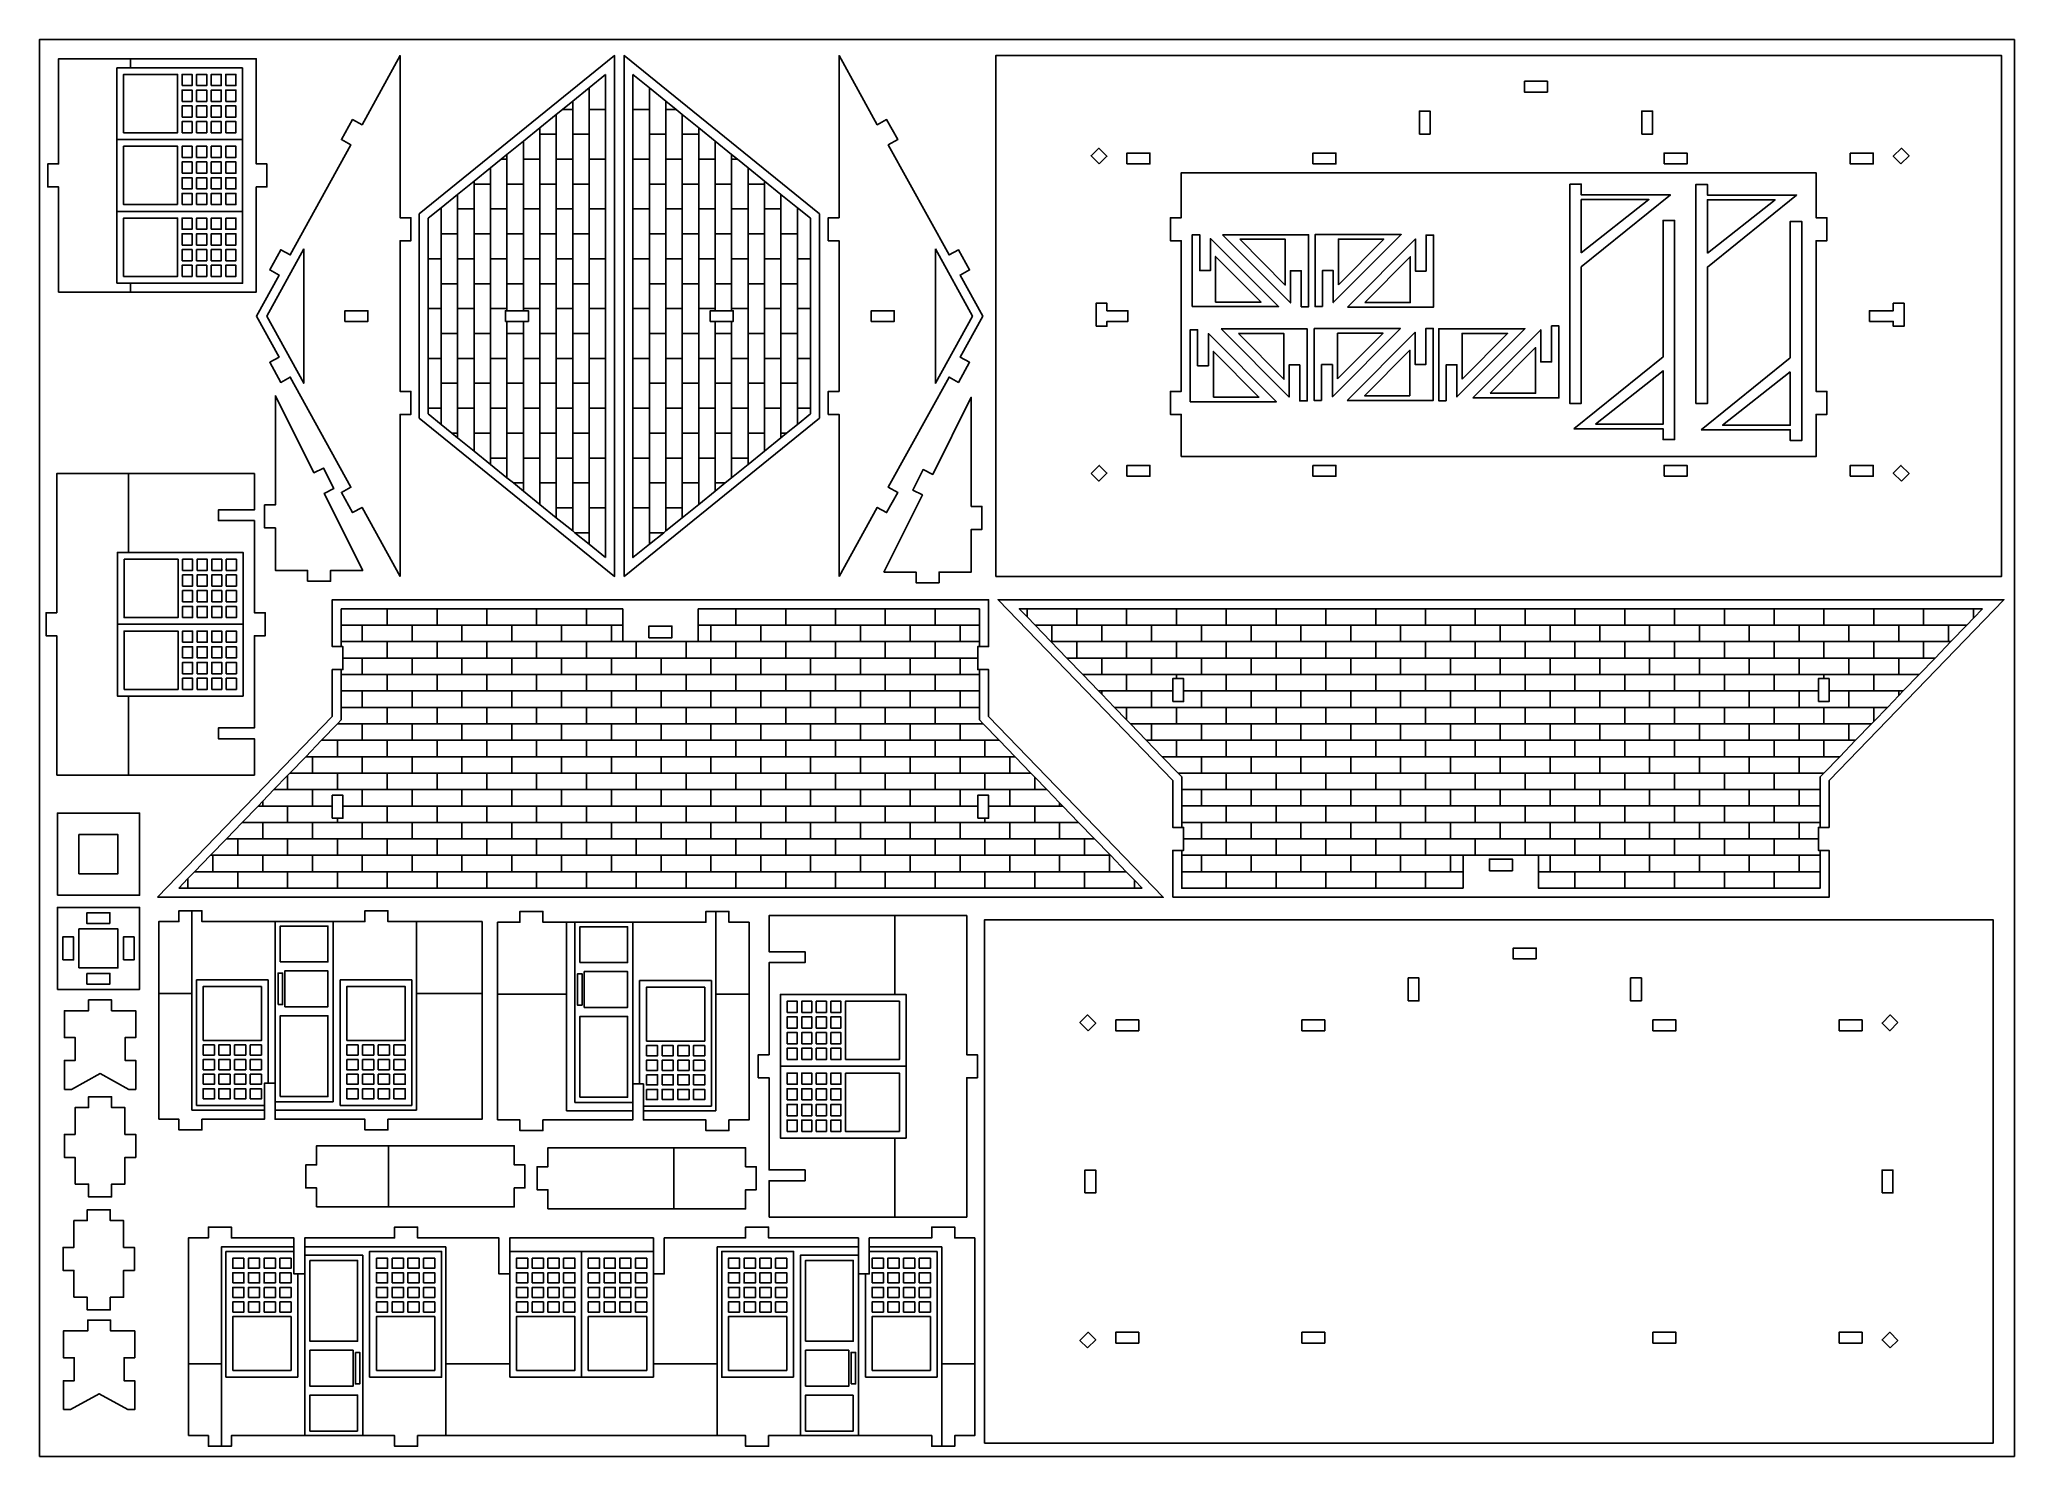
# Model space of a CAD drawing. Extents: x -20.4 to 71.3, y -7 to 58.8.
import ezdxf

# ---------------------------------------------------------------- set-up
doc = ezdxf.new("R2010")
doc.units = 0
doc.header["$MEASUREMENT"] = 0
doc.layers.get('0').update_dxf_attribs({"linetype": 'CONTINUOUS'})
doc.layers.add('ENGRAVING', color=1, linetype='CONTINUOUS')

msp = doc.modelspace()

# ---------------------------------------------------------------- linework, layer by layer
for points in [[(-20.443, -7.045), (-20.443, 58.781), (71.309, 58.781), (71.309, -7.045)], [(-19.559, 47.049), (-16.221, 47.049), (-10.376, 47.049), (-10.376, 51.932), (-9.876, 51.932), (-9.876, 53), (-10.376, 53), (-10.376, 57.883), (-16.221, 57.883), (-19.559, 57.883), (-19.559, 53), (-20.059, 53), (-20.059, 51.932), (-19.559, 51.932)], [(-3.688, 33.835), (-3.688, 41.367), (-3.188, 41.367), (-3.188, 42.435), (-3.688, 42.435), (-3.688, 49.433), (-3.188, 49.433), (-3.188, 50.501), (-3.688, 50.501), (-3.688, 58.032), (-5.459, 54.822), (-5.897, 55.063), (-6.413, 54.128), (-5.975, 53.887), (-8.797, 48.773), (-9.234, 49.014), (-9.75, 48.079), (-9.313, 47.838), (-10.363, 45.934), (-9.313, 44.03), (-9.75, 43.788), (-9.234, 42.853), (-8.797, 43.095), (-5.975, 37.981), (-6.413, 37.739), (-5.897, 36.804), (-5.459, 37.046)], [(-2.801, 41.191), (-2.801, 50.677), (6.274, 58.032), (6.274, 33.835)], [(6.712, 33.835), (6.712, 58.032), (15.786, 50.677), (15.786, 41.191)], [(16.702, 33.835), (16.702, 41.367), (16.202, 41.367), (16.202, 42.435), (16.702, 42.435), (16.702, 49.433), (16.202, 49.433), (16.202, 50.501), (16.702, 50.501), (16.702, 58.032), (18.473, 54.822), (18.911, 55.063), (19.426, 54.128), (18.989, 53.887), (21.81, 48.773), (22.248, 49.014), (22.764, 48.079), (22.326, 47.838), (23.377, 45.934), (22.326, 44.03), (22.764, 43.788), (22.248, 42.853), (21.81, 43.095), (18.989, 37.981), (19.426, 37.739), (18.911, 36.804), (18.473, 37.046)], [(23.983, 33.835), (70.708, 33.835), (70.708, 58.032), (23.983, 58.032)], [(-16.534, 54.448), (-14.031, 54.448), (-14.031, 57.159), (-16.534, 57.159)], [(-13.822, 56.638), (-13.822, 57.159), (-13.353, 57.159), (-13.353, 56.638)], [(-13.144, 56.638), (-13.144, 57.159), (-12.675, 57.159), (-12.675, 56.638)], [(-12.466, 56.638), (-12.466, 57.159), (-11.997, 57.159), (-11.997, 56.638)], [(-11.789, 56.638), (-11.789, 57.159), (-11.319, 57.159), (-11.319, 56.638)], [(-13.822, 55.908), (-13.822, 56.429), (-13.353, 56.429), (-13.353, 55.908)], [(-13.144, 55.908), (-13.144, 56.429), (-12.675, 56.429), (-12.675, 55.908)], [(-12.466, 55.908), (-12.466, 56.429), (-11.997, 56.429), (-11.997, 55.908)], [(-11.789, 55.908), (-11.789, 56.429), (-11.319, 56.429), (-11.319, 55.908)], [(48.544, 56.839), (48.544, 56.339), (49.612, 56.339), (49.612, 56.839)], [(-13.822, 55.178), (-13.822, 55.699), (-13.353, 55.699), (-13.353, 55.178)], [(-13.144, 55.178), (-13.144, 55.699), (-12.675, 55.699), (-12.675, 55.178)], [(-12.466, 55.178), (-12.466, 55.699), (-11.997, 55.699), (-11.997, 55.178)], [(-11.789, 55.178), (-11.789, 55.699), (-11.319, 55.699), (-11.319, 55.178)], [(43.661, 54.386), (43.661, 55.454), (44.161, 55.454), (44.161, 54.386)], [(53.995, 54.386), (53.995, 55.454), (54.495, 55.454), (54.495, 54.386)], [(-13.822, 54.448), (-13.822, 54.969), (-13.353, 54.969), (-13.353, 54.448)], [(-13.144, 54.448), (-13.144, 54.969), (-12.675, 54.969), (-12.675, 54.448)], [(-12.466, 54.448), (-12.466, 54.969), (-11.997, 54.969), (-11.997, 54.448)], [(-11.789, 54.448), (-11.789, 54.969), (-11.319, 54.969), (-11.319, 54.448)], [(-14.031, 51.11), (-14.031, 53.822), (-16.534, 53.822), (-16.534, 51.11)], [(-13.822, 53.3), (-13.822, 53.822), (-13.353, 53.822), (-13.353, 53.3)], [(-13.144, 53.822), (-12.675, 53.822), (-12.675, 53.3), (-13.144, 53.3)], [(-12.466, 53.3), (-12.466, 53.822), (-11.997, 53.822), (-11.997, 53.3)], [(-11.789, 53.3), (-11.789, 53.822), (-11.319, 53.822), (-11.319, 53.3)], [(28.788, 53.002), (29.142, 53.355), (28.764, 53.733), (28.411, 53.379)], [(30.074, 53.002), (30.074, 53.502), (31.142, 53.502), (31.142, 53.002)], [(38.719, 53.002), (38.719, 53.502), (39.787, 53.502), (39.787, 53.002)], [(55.031, 53.002), (55.031, 53.502), (56.099, 53.502), (56.099, 53.002)], [(63.677, 53.502), (63.677, 53.002), (64.745, 53.002), (64.745, 53.502)], [(66.03, 53.002), (66.408, 53.379), (66.054, 53.733), (65.676, 53.355)], [(-13.822, 52.57), (-13.822, 53.092), (-13.353, 53.092), (-13.353, 52.57)], [(-13.822, 51.84), (-13.822, 52.362), (-13.353, 52.362), (-13.353, 51.84)], [(-13.144, 52.57), (-13.144, 53.092), (-12.675, 53.092), (-12.675, 52.57)], [(-13.144, 51.84), (-13.144, 52.362), (-12.675, 52.362), (-12.675, 51.84)], [(-12.466, 52.57), (-12.466, 53.092), (-11.997, 53.092), (-11.997, 52.57)], [(-12.466, 51.84), (-12.466, 52.362), (-11.997, 52.362), (-11.997, 51.84)], [(-11.789, 52.57), (-11.789, 53.092), (-11.319, 53.092), (-11.319, 52.57)], [(-11.789, 51.84), (-11.789, 52.362), (-11.319, 52.362), (-11.319, 51.84)], [(32.599, 39.406), (32.599, 41.367), (32.099, 41.367), (32.099, 42.435), (32.599, 42.435), (32.599, 49.433), (32.099, 49.433), (32.099, 50.501), (32.599, 50.501), (32.599, 52.591), (62.091, 52.591), (62.091, 50.501), (62.591, 50.501), (62.591, 49.433), (62.091, 49.433), (62.091, 42.435), (62.591, 42.435), (62.591, 41.367), (62.091, 41.367), (62.091, 39.406)], [(-13.822, 51.11), (-13.822, 51.632), (-13.353, 51.632), (-13.353, 51.11)], [(-13.144, 51.11), (-13.144, 51.632), (-12.675, 51.632), (-12.675, 51.11)], [(-12.466, 51.11), (-12.466, 51.632), (-11.997, 51.632), (-11.997, 51.11)], [(-11.789, 51.11), (-11.789, 51.632), (-11.319, 51.632), (-11.319, 51.11)], [(50.65, 52.061), (50.65, 41.878), (51.184, 41.878), (51.184, 48.218), (55.327, 51.561), (51.184, 51.561), (51.184, 52.061)], [(56.508, 41.868), (56.508, 52.051), (57.042, 52.051), (57.042, 51.551), (61.185, 51.551), (57.042, 48.209), (57.042, 41.868)], [(-16.534, 47.773), (-16.534, 50.484), (-14.031, 50.484), (-14.031, 47.773)], [(-13.353, 50.484), (-13.353, 49.963), (-13.822, 49.963), (-13.822, 50.484)], [(-13.144, 49.963), (-13.144, 50.484), (-12.675, 50.484), (-12.675, 49.963)], [(-12.466, 49.963), (-12.466, 50.484), (-11.997, 50.484), (-11.997, 49.963)], [(-11.789, 50.484), (-11.319, 50.484), (-11.319, 49.963), (-11.789, 49.963)], [(51.184, 48.866), (54.329, 51.347), (51.184, 51.347)], [(57.042, 48.856), (60.187, 51.338), (57.042, 51.338)], [(-13.822, 49.233), (-13.822, 49.754), (-13.353, 49.754), (-13.353, 49.233)], [(-13.144, 49.233), (-13.144, 49.754), (-12.675, 49.754), (-12.675, 49.233)], [(-12.466, 49.233), (-12.466, 49.754), (-11.997, 49.754), (-11.997, 49.233)], [(-11.789, 49.233), (-11.789, 49.754), (-11.319, 49.754), (-11.319, 49.233)], [(33.113, 46.372), (33.113, 49.714), (33.457, 49.714), (33.457, 48.043), (33.957, 48.043), (33.957, 49.536), (37.117, 46.372)], [(34.513, 49.711), (37.673, 46.547), (37.673, 48.04), (38.173, 48.04), (38.173, 46.369), (38.517, 46.369), (38.517, 49.711)], [(39.159, 46.377), (39.159, 48.049), (39.659, 48.049), (39.659, 46.556), (42.818, 49.72), (38.815, 49.72), (38.815, 46.377)], [(40.315, 46.35), (43.474, 49.514), (43.474, 48.021), (43.974, 48.021), (43.974, 49.692), (44.318, 49.692), (44.318, 46.35)], [(50.837, 40.695), (54.98, 44.037), (54.98, 50.378), (55.514, 50.378), (55.514, 40.195), (54.98, 40.195), (54.98, 40.695)], [(56.747, 40.651), (60.89, 40.651), (60.89, 40.151), (61.424, 40.151), (61.424, 50.334), (60.89, 50.334), (60.89, 43.994)], [(-13.822, 48.503), (-13.822, 49.024), (-13.353, 49.024), (-13.353, 48.503)], [(-13.144, 48.503), (-13.144, 49.024), (-12.675, 49.024), (-12.675, 48.503)], [(-12.466, 48.503), (-12.466, 49.024), (-11.997, 49.024), (-11.997, 48.503)], [(-11.789, 48.503), (-11.789, 49.024), (-11.319, 49.024), (-11.319, 48.503)], [(34.196, 46.585), (34.196, 48.707), (36.308, 46.585)], [(35.322, 49.498), (37.433, 49.498), (37.433, 47.376)], [(39.898, 47.385), (42.01, 49.506), (39.898, 49.506)], [(41.123, 46.563), (43.235, 46.563), (43.235, 48.685)], [(-13.822, 47.773), (-13.822, 48.294), (-13.353, 48.294), (-13.353, 47.773)], [(-13.144, 47.773), (-13.144, 48.294), (-12.675, 48.294), (-12.675, 47.773)], [(-12.466, 47.773), (-12.466, 48.294), (-11.997, 48.294), (-11.997, 47.773)], [(-11.789, 47.773), (-11.789, 48.294), (-11.319, 48.294), (-11.319, 47.773)], [(-6.251, 45.684), (-5.183, 45.684), (-5.183, 46.184), (-6.251, 46.184)], [(1.203, 45.684), (1.274, 45.684), (2.038, 45.684), (2.271, 45.684), (2.271, 46.184), (2.038, 46.184), (1.274, 46.184), (1.203, 46.184)], [(10.715, 45.684), (10.715, 46.184), (10.948, 46.184), (11.711, 46.184), (11.783, 46.184), (11.783, 45.684), (11.711, 45.684), (10.948, 45.684)], [(18.197, 45.684), (18.197, 46.184), (19.265, 46.184), (19.265, 45.684)], [(28.642, 45.464), (28.642, 46.532), (29.142, 46.532), (29.142, 46.184), (30.121, 46.184), (30.121, 45.684), (29.142, 45.684), (29.142, 45.464)], [(64.57, 45.684), (64.57, 46.184), (65.676, 46.184), (65.676, 46.532), (66.176, 46.532), (66.176, 45.464), (65.676, 45.464), (65.676, 45.684)], [(33.014, 41.956), (37.017, 41.956), (33.858, 45.12), (33.858, 43.627), (33.358, 43.627), (33.358, 45.298), (33.014, 45.298)], [(34.447, 45.334), (37.606, 42.17), (37.606, 43.663), (38.106, 43.663), (38.106, 41.992), (38.451, 41.992), (38.451, 45.334)], [(35.256, 45.121), (37.367, 45.121), (37.367, 42.999)], [(39.122, 42.006), (39.122, 43.677), (39.622, 43.677), (39.622, 42.184), (42.781, 45.348), (38.778, 45.348), (38.778, 42.006)], [(39.861, 43.013), (41.973, 45.135), (39.861, 45.135)], [(40.306, 42.014), (43.465, 45.178), (43.465, 43.685), (43.965, 43.685), (43.965, 45.357), (44.309, 45.357), (44.309, 42.014)], [(44.908, 42), (44.564, 42), (44.564, 45.343), (48.568, 45.343), (45.408, 42.179), (45.408, 43.672), (44.908, 43.672)], [(45.647, 43.007), (47.759, 45.129), (45.647, 45.129)], [(46.142, 42.133), (49.301, 45.297), (49.301, 43.804), (49.801, 43.804), (49.801, 45.475), (50.145, 45.475), (50.145, 42.133)], [(34.097, 42.169), (34.097, 44.291), (36.209, 42.169)], [(43.226, 42.228), (43.226, 44.349), (41.114, 42.228)], [(46.95, 42.346), (49.062, 42.346), (49.062, 44.468)], [(51.836, 40.909), (54.98, 40.909), (54.98, 43.39)], [(60.89, 43.346), (57.746, 40.865), (60.89, 40.865)], [(-7.991, 33.616), (-6.923, 33.616), (-6.923, 34.116), (-5.428, 34.116), (-7.218, 37.696), (-6.771, 37.92), (-7.248, 38.875), (-7.696, 38.652), (-9.486, 42.232), (-9.486, 37.162), (-9.986, 37.162), (-9.986, 36.094), (-9.486, 36.094), (-9.486, 34.116), (-7.991, 34.116)], [(18.784, 34.043), (20.279, 34.043), (20.279, 33.543), (21.347, 33.543), (21.347, 34.043), (22.842, 34.043), (22.842, 36.022), (23.342, 36.022), (23.342, 37.09), (22.842, 37.09), (22.842, 42.16), (21.052, 38.579), (20.605, 38.803), (20.127, 37.848), (20.574, 37.624)], [(-19.64, 24.611), (-19.64, 31.08), (-20.14, 31.08), (-20.14, 32.148), (-19.64, 32.148), (-19.64, 38.617), (-16.302, 38.617), (-10.457, 38.617), (-10.457, 36.93), (-12.128, 36.93), (-12.128, 36.43), (-10.457, 36.43), (-10.457, 32.148), (-9.957, 32.148), (-9.957, 31.08), (-10.457, 31.08), (-10.457, 26.798), (-12.128, 26.798), (-12.128, 26.298), (-10.457, 26.298), (-10.457, 24.611), (-16.302, 24.611)], [(28.411, 38.618), (28.764, 38.264), (29.142, 38.642), (28.788, 38.995)], [(30.074, 38.495), (31.142, 38.495), (31.142, 38.995), (30.074, 38.995)], [(38.719, 38.995), (38.719, 38.495), (39.787, 38.495), (39.787, 38.995)], [(55.031, 38.495), (56.099, 38.495), (56.099, 38.995), (55.031, 38.995)], [(63.677, 38.495), (64.745, 38.495), (64.745, 38.995), (63.677, 38.995)], [(66.054, 38.264), (65.676, 38.642), (66.03, 38.995), (66.408, 38.618)], [(-16.511, 34.638), (-16.511, 31.927), (-14.008, 31.927), (-14.008, 34.638)], [(-13.799, 34.117), (-13.799, 34.638), (-13.33, 34.638), (-13.33, 34.117)], [(-13.121, 34.117), (-13.121, 34.638), (-12.652, 34.638), (-12.652, 34.117)], [(-12.444, 34.117), (-12.444, 34.638), (-11.974, 34.638), (-11.974, 34.117)], [(-11.766, 34.117), (-11.766, 34.638), (-11.296, 34.638), (-11.296, 34.117)], [(-13.799, 33.387), (-13.799, 33.908), (-13.33, 33.908), (-13.33, 33.387)], [(-13.799, 32.657), (-13.799, 33.178), (-13.33, 33.178), (-13.33, 32.657)], [(-13.121, 33.387), (-13.121, 33.908), (-12.652, 33.908), (-12.652, 33.387)], [(-13.121, 32.657), (-13.121, 33.178), (-12.652, 33.178), (-12.652, 32.657)], [(-12.444, 33.387), (-12.444, 33.908), (-11.974, 33.908), (-11.974, 33.387)], [(-12.444, 32.657), (-12.444, 33.178), (-11.974, 33.178), (-11.974, 32.657)], [(-11.766, 33.387), (-11.766, 33.908), (-11.296, 33.908), (-11.296, 33.387)], [(-11.766, 32.657), (-11.766, 33.178), (-11.296, 33.178), (-11.296, 32.657)], [(-14.96, 18.937), (31.765, 18.937), (23.648, 27.338), (23.648, 29.513), (23.231, 29.513), (23.148, 29.513), (23.148, 30.047), (23.148, 30.581), (23.231, 30.581), (23.648, 30.581), (23.648, 32.755), (-6.844, 32.755), (-6.844, 30.581), (-6.426, 30.581), (-6.344, 30.581), (-6.344, 30.047), (-6.344, 29.513), (-6.426, 29.513), (-6.844, 29.513), (-6.844, 27.338)], [(-13.799, 31.927), (-13.799, 32.448), (-13.33, 32.448), (-13.33, 31.927)], [(-13.121, 31.927), (-13.121, 32.448), (-12.652, 32.448), (-12.652, 31.927)], [(-12.444, 31.927), (-12.444, 32.448), (-11.974, 32.448), (-11.974, 31.927)], [(-11.766, 31.927), (-11.766, 32.448), (-11.296, 32.448), (-11.296, 31.927)], [(32.205, 18.938), (32.205, 21.113), (32.622, 21.113), (32.705, 21.113), (32.705, 21.647), (32.705, 22.181), (32.622, 22.181), (32.205, 22.181), (32.205, 24.355), (24.089, 32.756), (70.814, 32.756), (62.697, 24.355), (62.697, 22.181), (62.28, 22.181), (62.197, 22.181), (62.197, 21.647), (62.197, 21.113), (62.28, 21.113), (62.697, 21.113), (62.697, 18.938)], [(-16.511, 28.589), (-16.511, 31.301), (-14.008, 31.301), (-14.008, 28.589)], [(-13.799, 30.779), (-13.799, 31.301), (-13.33, 31.301), (-13.33, 30.779)], [(-13.121, 30.779), (-13.121, 31.301), (-12.652, 31.301), (-12.652, 30.779)], [(-12.444, 30.779), (-12.444, 31.301), (-11.974, 31.301), (-11.974, 30.779)], [(-11.766, 30.779), (-11.766, 31.301), (-11.296, 31.301), (-11.296, 30.779)], [(7.868, 30.986), (7.868, 31.532), (8.936, 31.532), (8.936, 30.986)], [(-13.799, 30.049), (-13.799, 30.571), (-13.33, 30.571), (-13.33, 30.049)], [(-13.121, 30.049), (-13.121, 30.571), (-12.652, 30.571), (-12.652, 30.049)], [(-12.444, 30.049), (-12.444, 30.571), (-11.974, 30.571), (-11.974, 30.049)], [(-11.766, 30.049), (-11.766, 30.571), (-11.296, 30.571), (-11.296, 30.049)], [(-13.799, 29.319), (-13.799, 29.841), (-13.33, 29.841), (-13.33, 29.319)], [(-13.121, 29.319), (-13.121, 29.841), (-12.652, 29.841), (-12.652, 29.319)], [(-12.444, 29.319), (-12.444, 29.841), (-11.974, 29.841), (-11.974, 29.319)], [(-11.766, 29.319), (-11.766, 29.841), (-11.296, 29.841), (-11.296, 29.319)], [(-13.799, 28.589), (-13.799, 29.111), (-13.33, 29.111), (-13.33, 28.589)], [(-13.121, 28.589), (-13.121, 29.111), (-12.652, 29.111), (-12.652, 28.589)], [(-12.444, 28.589), (-12.444, 29.111), (-11.974, 29.111), (-11.974, 28.589)], [(-11.766, 28.589), (-11.766, 29.111), (-11.296, 29.111), (-11.296, 28.589)], [(32.205, 28.022), (32.205, 28.52), (32.205, 29.09), (32.376, 29.09), (32.705, 29.09), (32.705, 28.52), (32.705, 28.022)], [(62.197, 28.022), (62.197, 28.52), (62.197, 29.09), (62.458, 29.09), (62.697, 29.09), (62.697, 28.022)], [(-6.844, 22.604), (-6.844, 23.173), (-6.844, 23.672), (-6.344, 23.672), (-6.344, 23.173), (-6.344, 22.604), (-6.604, 22.604)], [(23.148, 22.604), (23.148, 23.173), (23.148, 23.672), (23.648, 23.672), (23.648, 23.173), (23.648, 22.604), (23.478, 22.604)], [(-19.61, 19.03), (-15.796, 19.03), (-15.796, 22.844), (-19.61, 22.844)], [(-18.61, 20.03), (-18.61, 21.844), (-16.796, 21.844), (-16.796, 20.03)], [(46.917, 20.162), (46.917, 20.707), (47.985, 20.707), (47.985, 20.162)], [(-19.61, 14.65), (-15.796, 14.65), (-15.796, 18.464), (-19.61, 18.464)], [(-18.61, 15.65), (-18.61, 17.464), (-16.796, 17.464), (-16.796, 15.65)], [(-17.169, 17.714), (-17.169, 18.214), (-18.237, 18.214), (-18.237, 17.714)], [(-14.901, 8.624), (-14.901, 14.469), (-14.901, 17.807), (-13.969, 17.807), (-13.969, 18.307), (-13.363, 18.307), (-12.901, 18.307), (-12.901, 17.807), (-9.495, 17.807), (-6.802, 17.807), (-5.324, 17.807), (-5.324, 18.307), (-4.256, 18.307), (-4.256, 17.807), (-2.934, 17.807), (0.118, 17.807), (0.118, 8.624), (-4.256, 8.624), (-4.256, 8.124), (-5.324, 8.124), (-5.324, 8.624), (-9.495, 8.624), (-9.495, 9.046), (-9.495, 9.433), (-9.495, 10.295), (-9.817, 10.295), (-9.995, 10.295), (-9.995, 9.255), (-9.995, 9.046), (-9.995, 8.624), (-12.901, 8.624), (-12.901, 8.124), (-13.969, 8.124), (-13.969, 8.624)], [(0.839, 8.594), (0.839, 14.439), (0.839, 17.777), (1.875, 17.777), (1.875, 18.277), (2.943, 18.277), (2.943, 17.777), (4.034, 17.777), (4.421, 17.777), (7.114, 17.777), (10.52, 17.777), (10.52, 18.277), (10.982, 18.277), (11.588, 18.277), (11.588, 17.777), (12.52, 17.777), (12.52, 14.439), (12.52, 8.594), (11.588, 8.594), (11.588, 8.094), (10.52, 8.094), (10.52, 8.594), (7.614, 8.594), (7.614, 9.016), (7.614, 9.224), (7.614, 10.265), (7.436, 10.265), (7.114, 10.265), (7.114, 9.402), (7.114, 9.016), (7.114, 8.594), (2.943, 8.594), (2.943, 8.094), (1.875, 8.094), (1.875, 8.594)], [(13.449, 4.079), (13.449, 5.767), (15.12, 5.767), (15.12, 6.267), (13.449, 6.267), (13.449, 10.549), (12.949, 10.549), (12.949, 11.617), (13.449, 11.617), (13.449, 15.899), (15.12, 15.899), (15.12, 16.399), (13.449, 16.399), (13.449, 18.086), (19.294, 18.086), (22.632, 18.086), (22.632, 11.617), (23.132, 11.617), (23.132, 10.549), (22.632, 10.549), (22.632, 4.079), (19.294, 4.079)], [(23.465, -6.432), (23.465, 17.893), (70.317, 17.893), (70.317, -6.432)], [(-19.36, 16.023), (-19.36, 17.091), (-18.86, 17.091), (-18.86, 16.023)], [(-16.546, 16.023), (-16.546, 17.091), (-16.046, 17.091), (-16.046, 16.023)], [(49.094, 16.071), (49.094, 16.571), (48.026, 16.571), (48.026, 16.071)], [(-18.237, 15.4), (-18.237, 14.9), (-17.169, 14.9), (-17.169, 15.4)], [(-12.842, 12.279), (-10.13, 12.279), (-10.13, 14.782), (-12.842, 14.782)], [(-6.167, 12.279), (-3.455, 12.279), (-3.455, 14.782), (-6.167, 14.782)], [(7.749, 12.249), (10.461, 12.249), (10.461, 14.752), (7.749, 14.752)], [(43.143, 14.118), (43.143, 15.186), (43.643, 15.186), (43.643, 14.118)], [(53.977, 14.118), (53.977, 15.186), (53.477, 15.186), (53.477, 14.118)], [(-19.284, 10.008), (-19.284, 11.351), (-18.784, 11.351), (-18.784, 12.419), (-19.284, 12.419), (-19.284, 13.665), (-18.161, 13.665), (-18.161, 14.165), (-17.093, 14.165), (-17.093, 13.665), (-15.97, 13.665), (-15.97, 12.419), (-16.47, 12.419), (-16.47, 11.351), (-15.97, 11.351), (-15.97, 10.008), (-16.292, 10.008), (-17.627, 10.744), (-18.962, 10.008)], [(14.288, 13.586), (14.288, 14.107), (14.757, 14.107), (14.757, 13.586)], [(14.966, 13.586), (14.966, 14.107), (15.435, 14.107), (15.435, 13.586)], [(15.644, 13.586), (15.644, 14.107), (16.113, 14.107), (16.113, 13.586)], [(16.322, 13.586), (16.322, 14.107), (16.791, 14.107), (16.791, 13.586)], [(17, 11.396), (17, 14.107), (19.503, 14.107), (19.503, 11.396)], [(14.288, 12.856), (14.288, 13.377), (14.757, 13.377), (14.757, 12.856)], [(14.966, 12.856), (14.966, 13.377), (15.435, 13.377), (15.435, 12.856)], [(15.644, 12.856), (15.644, 13.377), (16.113, 13.377), (16.113, 12.856)], [(16.322, 12.856), (16.322, 13.377), (16.791, 13.377), (16.791, 12.856)], [(28.27, 12.734), (27.893, 13.111), (28.246, 13.465), (28.624, 13.087)], [(29.556, 13.234), (29.556, 12.734), (30.624, 12.734), (30.624, 13.234)], [(38.201, 12.734), (38.201, 13.234), (39.269, 13.234), (39.269, 12.734)], [(54.513, 13.234), (54.513, 12.734), (55.581, 12.734), (55.581, 13.234)], [(63.158, 12.734), (64.226, 12.734), (64.226, 13.234), (63.158, 13.234)], [(65.889, 13.111), (65.536, 13.465), (65.158, 13.087), (65.512, 12.734)], [(-12.842, 11.601), (-12.32, 11.601), (-12.32, 12.071), (-12.842, 12.071)], [(-12.112, 11.601), (-11.59, 11.601), (-11.59, 12.071), (-12.112, 12.071)], [(-11.382, 11.601), (-10.86, 11.601), (-10.86, 12.071), (-11.382, 12.071)], [(-10.652, 11.601), (-10.13, 11.601), (-10.13, 12.071), (-10.652, 12.071)], [(-6.167, 11.601), (-5.645, 11.601), (-5.645, 12.071), (-6.167, 12.071)], [(-5.437, 11.601), (-4.915, 11.601), (-4.915, 12.071), (-5.437, 12.071)], [(-4.707, 12.071), (-4.707, 11.601), (-4.185, 11.601), (-4.185, 12.071)], [(-3.977, 11.601), (-3.455, 11.601), (-3.455, 12.071), (-3.977, 12.071)], [(7.749, 11.571), (8.271, 11.571), (8.271, 12.04), (7.749, 12.04)], [(8.479, 11.571), (9.001, 11.571), (9.001, 12.04), (8.479, 12.04)], [(9.209, 12.04), (9.209, 11.571), (9.731, 11.571), (9.731, 12.04)], [(10.461, 11.571), (10.461, 12.04), (9.939, 12.04), (9.939, 11.571)], [(14.288, 12.126), (14.288, 12.647), (14.757, 12.647), (14.757, 12.126)], [(14.966, 12.126), (14.966, 12.647), (15.435, 12.647), (15.435, 12.126)], [(15.644, 12.126), (15.644, 12.647), (16.113, 12.647), (16.113, 12.126)], [(16.322, 12.126), (16.322, 12.647), (16.791, 12.647), (16.791, 12.126)], [(-12.842, 10.923), (-12.32, 10.923), (-12.32, 11.393), (-12.842, 11.393)], [(-12.112, 10.923), (-11.59, 10.923), (-11.59, 11.393), (-12.112, 11.393)], [(-11.382, 10.923), (-10.86, 10.923), (-10.86, 11.393), (-11.382, 11.393)], [(-10.652, 10.923), (-10.13, 10.923), (-10.13, 11.393), (-10.652, 11.393)], [(-6.167, 11.393), (-6.167, 10.923), (-5.645, 10.923), (-5.645, 11.393)], [(-5.437, 10.923), (-4.915, 10.923), (-4.915, 11.393), (-5.437, 11.393)], [(-4.707, 10.923), (-4.185, 10.923), (-4.185, 11.393), (-4.707, 11.393)], [(-3.977, 10.923), (-3.455, 10.923), (-3.455, 11.393), (-3.977, 11.393)], [(7.749, 10.893), (8.271, 10.893), (8.271, 11.362), (7.749, 11.362)], [(8.479, 10.893), (9.001, 10.893), (9.001, 11.362), (8.479, 11.362)], [(9.209, 11.362), (9.209, 10.893), (9.731, 10.893), (9.731, 11.362)], [(9.939, 11.362), (9.939, 10.893), (10.461, 10.893), (10.461, 11.362)], [(14.288, 11.396), (14.288, 11.917), (14.757, 11.917), (14.757, 11.396)], [(14.966, 11.396), (14.966, 11.917), (15.435, 11.917), (15.435, 11.396)], [(15.644, 11.396), (15.644, 11.917), (16.113, 11.917), (16.113, 11.396)], [(16.322, 11.396), (16.322, 11.917), (16.791, 11.917), (16.791, 11.396)], [(-12.842, 10.245), (-12.32, 10.245), (-12.32, 10.715), (-12.842, 10.715)], [(-12.112, 10.245), (-11.59, 10.245), (-11.59, 10.715), (-12.112, 10.715)], [(-11.382, 10.245), (-10.86, 10.245), (-10.86, 10.715), (-11.382, 10.715)], [(-10.652, 10.245), (-10.652, 10.715), (-10.13, 10.715), (-10.13, 10.245)], [(-6.167, 10.245), (-5.645, 10.245), (-5.645, 10.715), (-6.167, 10.715)], [(-5.437, 10.245), (-4.915, 10.245), (-4.915, 10.715), (-5.437, 10.715)], [(-4.707, 10.245), (-4.185, 10.245), (-4.185, 10.715), (-4.707, 10.715)], [(-3.977, 10.715), (-3.977, 10.245), (-3.455, 10.245), (-3.455, 10.715)], [(7.749, 10.685), (7.749, 10.215), (8.271, 10.215), (8.271, 10.685)], [(8.479, 10.215), (9.001, 10.215), (9.001, 10.685), (8.479, 10.685)], [(9.209, 10.215), (9.731, 10.215), (9.731, 10.685), (9.209, 10.685)], [(9.939, 10.215), (10.461, 10.215), (10.461, 10.685), (9.939, 10.685)], [(14.288, 10.248), (14.288, 10.77), (14.757, 10.77), (14.757, 10.248)], [(14.966, 10.248), (14.966, 10.77), (15.435, 10.77), (15.435, 10.248)], [(15.644, 10.248), (15.644, 10.77), (16.113, 10.77), (16.113, 10.248)], [(16.322, 10.248), (16.322, 10.77), (16.791, 10.77), (16.791, 10.248)], [(17, 10.77), (17, 8.058), (19.503, 8.058), (19.503, 10.77)], [(-18.787, 5.606), (-18.787, 6.851), (-19.287, 6.851), (-19.287, 7.919), (-18.787, 7.919), (-18.787, 9.165), (-18.164, 9.165), (-18.164, 9.665), (-17.096, 9.665), (-17.096, 9.165), (-16.473, 9.165), (-16.473, 7.919), (-15.973, 7.919), (-15.973, 6.851), (-16.473, 6.851), (-16.473, 5.606), (-17.096, 5.606), (-17.096, 5.015), (-18.164, 5.015), (-18.164, 5.606)], [(-12.842, 9.567), (-12.32, 9.567), (-12.32, 10.037), (-12.842, 10.037)], [(-12.112, 9.567), (-11.59, 9.567), (-11.59, 10.037), (-12.112, 10.037)], [(-11.382, 9.567), (-10.86, 9.567), (-10.86, 10.037), (-11.382, 10.037)], [(-10.652, 9.567), (-10.13, 9.567), (-10.13, 10.037), (-10.652, 10.037)], [(-6.167, 9.567), (-5.645, 9.567), (-5.645, 10.037), (-6.167, 10.037)], [(-5.437, 9.567), (-4.915, 9.567), (-4.915, 10.037), (-5.437, 10.037)], [(-4.707, 9.567), (-4.185, 9.567), (-4.185, 10.037), (-4.707, 10.037)], [(-3.977, 9.567), (-3.455, 9.567), (-3.455, 10.037), (-3.977, 10.037)], [(7.749, 10.007), (7.749, 9.537), (8.271, 9.537), (8.271, 10.007)], [(8.479, 9.537), (9.001, 9.537), (9.001, 10.007), (8.479, 10.007)], [(9.209, 9.537), (9.731, 9.537), (9.731, 10.007), (9.209, 10.007)], [(9.939, 9.537), (10.461, 9.537), (10.461, 10.007), (9.939, 10.007)], [(14.288, 9.518), (14.288, 10.04), (14.757, 10.04), (14.757, 9.518)], [(14.288, 8.788), (14.288, 9.31), (14.757, 9.31), (14.757, 8.788)], [(14.966, 9.518), (14.966, 10.04), (15.435, 10.04), (15.435, 9.518)], [(14.966, 8.788), (14.966, 9.31), (15.435, 9.31), (15.435, 8.788)], [(15.644, 9.518), (15.644, 10.04), (16.113, 10.04), (16.113, 9.518)], [(15.644, 8.788), (15.644, 9.31), (16.113, 9.31), (16.113, 8.788)], [(16.322, 9.518), (16.322, 10.04), (16.791, 10.04), (16.791, 9.518)], [(16.322, 8.788), (16.322, 9.31), (16.791, 9.31), (16.791, 8.788)], [(14.288, 8.058), (14.288, 8.58), (14.757, 8.58), (14.757, 8.058)], [(14.966, 8.058), (14.966, 8.58), (15.435, 8.58), (15.435, 8.058)], [(15.644, 8.058), (15.644, 8.58), (16.113, 8.58), (16.113, 8.058)], [(16.322, 8.058), (16.322, 8.58), (16.791, 8.58), (16.791, 8.058)], [(-7.574, 4.549), (-7.574, 5.434), (-8.074, 5.434), (-8.074, 6.502), (-7.574, 6.502), (-7.574, 7.387), (-4.237, 7.387), (1.609, 7.387), (1.609, 6.502), (2.109, 6.502), (2.109, 5.434), (1.609, 5.434), (1.609, 4.549), (-4.237, 4.549)], [(3.174, 4.46), (3.174, 5.344), (2.674, 5.344), (2.674, 6.412), (3.174, 6.412), (3.174, 7.297), (9.02, 7.297), (12.357, 7.297), (12.357, 6.412), (12.857, 6.412), (12.857, 5.344), (12.357, 5.344), (12.357, 4.46), (9.02, 4.46)], [(28.124, 5.196), (28.124, 6.264), (28.624, 6.264), (28.624, 5.196)], [(65.158, 5.196), (65.158, 6.264), (65.658, 6.264), (65.658, 5.196)], [(-18.847, 0.356), (-18.224, 0.356), (-18.224, -0.235), (-17.156, -0.235), (-17.156, 0.356), (-16.533, 0.356), (-16.533, 1.601), (-16.033, 1.601), (-16.033, 2.669), (-16.533, 2.669), (-16.533, 3.915), (-17.156, 3.915), (-17.156, 4.415), (-18.224, 4.415), (-18.224, 3.915), (-18.847, 3.915), (-18.847, 2.669), (-19.347, 2.669), (-19.347, 1.601), (-18.847, 1.601)], [(-13.526, -6.072), (-13.526, -2.735), (-13.526, 3.111), (-12.594, 3.111), (-12.594, 3.611), (-11.526, 3.611), (-11.526, 3.111), (-8.62, 3.111), (-8.62, 2.689), (-8.62, 2.48), (-8.62, 1.439), (-8.442, 1.439), (-8.12, 1.439), (-8.12, 2.302), (-8.12, 2.689), (-8.12, 3.111), (-3.949, 3.111), (-3.949, 3.611), (-2.881, 3.611), (-2.881, 3.111), (0.904, 3.111), (0.904, 1.439), (1.404, 1.439), (1.404, 3.111), (8.079, 3.111), (8.079, 2.48), (8.079, 1.439), (8.579, 1.439), (8.579, 3.111), (12.363, 3.111), (12.363, 3.611), (13.431, 3.611), (13.431, 3.111), (17.603, 3.111), (17.603, 1.439), (17.925, 1.439), (18.103, 1.439), (18.103, 2.48), (18.103, 2.689), (18.103, 3.111), (21.008, 3.111), (21.008, 3.611), (22.076, 3.611), (22.076, 3.111), (23.008, 3.111), (23.008, -2.735), (23.008, -6.072), (22.076, -6.072), (22.076, -6.572), (21.471, -6.572), (21.008, -6.572), (21.008, -6.072), (17.603, -6.072), (14.909, -6.072), (13.431, -6.072), (13.431, -6.572), (12.363, -6.572), (12.363, -6.072), (11.041, -6.072), (-1.559, -6.072), (-2.881, -6.072), (-2.881, -6.572), (-3.949, -6.572), (-3.949, -6.072), (-5.427, -6.072), (-8.12, -6.072), (-11.526, -6.072), (-11.526, -6.572), (-11.988, -6.572), (-12.594, -6.572), (-12.594, -6.072)], [(-10.945, 2.167), (-11.467, 2.167), (-11.467, 1.698), (-10.945, 1.698)], [(-10.215, 1.698), (-10.215, 2.167), (-10.737, 2.167), (-10.737, 1.698)], [(-10.007, 1.698), (-9.485, 1.698), (-9.485, 2.167), (-10.007, 2.167)], [(-9.277, 1.698), (-8.755, 1.698), (-8.755, 2.167), (-9.277, 2.167)], [(-4.792, 2.167), (-4.792, 1.698), (-4.27, 1.698), (-4.27, 2.167)], [(-4.062, 2.167), (-4.062, 1.698), (-3.54, 1.698), (-3.54, 2.167)], [(-3.332, 1.698), (-2.81, 1.698), (-2.81, 2.167), (-3.332, 2.167)], [(-2.602, 1.698), (-2.08, 1.698), (-2.08, 2.167), (-2.602, 2.167)], [(1.716, 1.698), (2.238, 1.698), (2.238, 2.167), (1.716, 2.167)], [(2.447, 1.698), (2.968, 1.698), (2.968, 2.167), (2.447, 2.167)], [(3.177, 1.698), (3.698, 1.698), (3.698, 2.167), (3.177, 2.167)], [(3.907, 1.698), (4.428, 1.698), (4.428, 2.167), (3.907, 2.167)], [(5.054, 1.698), (5.575, 1.698), (5.575, 2.167), (5.054, 2.167)], [(5.784, 1.698), (6.306, 1.698), (6.306, 2.167), (5.784, 2.167)], [(6.514, 1.698), (7.036, 1.698), (7.036, 2.167), (6.514, 2.167)], [(7.244, 1.698), (7.766, 1.698), (7.766, 2.167), (7.244, 2.167)], [(11.562, 1.698), (12.084, 1.698), (12.084, 2.167), (11.562, 2.167)], [(12.292, 1.698), (12.814, 1.698), (12.814, 2.167), (12.292, 2.167)], [(13.023, 1.698), (13.544, 1.698), (13.544, 2.167), (13.023, 2.167)], [(13.753, 1.698), (14.274, 1.698), (14.274, 2.167), (13.753, 2.167)], [(18.237, 1.698), (18.759, 1.698), (18.759, 2.167), (18.237, 2.167)], [(18.967, 1.698), (19.489, 1.698), (19.489, 2.167), (18.967, 2.167)], [(19.698, 1.698), (20.219, 1.698), (20.219, 2.167), (19.698, 2.167)], [(20.428, 1.698), (20.949, 1.698), (20.949, 2.167), (20.428, 2.167)], [(-11.467, 1.02), (-10.945, 1.02), (-10.945, 1.489), (-11.467, 1.489)], [(-10.737, 1.02), (-10.215, 1.02), (-10.215, 1.489), (-10.737, 1.489)], [(-9.485, 1.02), (-9.485, 1.489), (-10.007, 1.489), (-10.007, 1.02)], [(-9.277, 1.02), (-8.755, 1.02), (-8.755, 1.489), (-9.277, 1.489)], [(-4.792, 1.02), (-4.27, 1.02), (-4.27, 1.489), (-4.792, 1.489)], [(-4.062, 1.02), (-3.54, 1.02), (-3.54, 1.489), (-4.062, 1.489)], [(-3.332, 1.02), (-2.81, 1.02), (-2.81, 1.489), (-3.332, 1.489)], [(-2.602, 1.02), (-2.08, 1.02), (-2.08, 1.489), (-2.602, 1.489)], [(1.716, 1.02), (2.238, 1.02), (2.238, 1.489), (1.716, 1.489)], [(2.447, 1.02), (2.968, 1.02), (2.968, 1.489), (2.447, 1.489)], [(3.177, 1.02), (3.698, 1.02), (3.698, 1.489), (3.177, 1.489)], [(3.907, 1.02), (4.428, 1.02), (4.428, 1.489), (3.907, 1.489)], [(5.054, 1.02), (5.575, 1.02), (5.575, 1.489), (5.054, 1.489)], [(5.784, 1.02), (6.306, 1.02), (6.306, 1.489), (5.784, 1.489)], [(6.514, 1.02), (7.036, 1.02), (7.036, 1.489), (6.514, 1.489)], [(7.244, 1.02), (7.766, 1.02), (7.766, 1.489), (7.244, 1.489)], [(11.562, 1.02), (12.084, 1.02), (12.084, 1.489), (11.562, 1.489)], [(12.292, 1.489), (12.292, 1.02), (12.814, 1.02), (12.814, 1.489)], [(13.023, 1.02), (13.544, 1.02), (13.544, 1.489), (13.023, 1.489)], [(13.753, 1.02), (14.274, 1.02), (14.274, 1.489), (13.753, 1.489)], [(18.237, 1.02), (18.759, 1.02), (18.759, 1.489), (18.237, 1.489)], [(18.967, 1.02), (19.489, 1.02), (19.489, 1.489), (18.967, 1.489)], [(19.698, 1.02), (20.219, 1.02), (20.219, 1.489), (19.698, 1.489)], [(20.428, 1.02), (20.949, 1.02), (20.949, 1.489), (20.428, 1.489)], [(-11.467, 0.342), (-10.945, 0.342), (-10.945, 0.811), (-11.467, 0.811)], [(-11.467, -0.336), (-10.945, -0.336), (-10.945, 0.133), (-11.467, 0.133)], [(-10.737, 0.342), (-10.215, 0.342), (-10.215, 0.811), (-10.737, 0.811)], [(-10.737, -0.336), (-10.215, -0.336), (-10.215, 0.133), (-10.737, 0.133)], [(-10.007, 0.811), (-10.007, 0.342), (-9.485, 0.342), (-9.485, 0.811)], [(-10.007, -0.336), (-9.485, -0.336), (-9.485, 0.133), (-10.007, 0.133)], [(-9.277, 0.811), (-9.277, 0.342), (-8.755, 0.342), (-8.755, 0.811)], [(-9.277, -0.336), (-8.755, -0.336), (-8.755, 0.133), (-9.277, 0.133)], [(-4.792, 0.342), (-4.27, 0.342), (-4.27, 0.811), (-4.792, 0.811)], [(-4.792, -0.336), (-4.27, -0.336), (-4.27, 0.133), (-4.792, 0.133)], [(-4.062, 0.342), (-3.54, 0.342), (-3.54, 0.811), (-4.062, 0.811)], [(-4.062, -0.336), (-3.54, -0.336), (-3.54, 0.133), (-4.062, 0.133)], [(-3.332, 0.811), (-3.332, 0.342), (-2.81, 0.342), (-2.81, 0.811)], [(-3.332, -0.336), (-2.81, -0.336), (-2.81, 0.133), (-3.332, 0.133)], [(-2.602, 0.342), (-2.08, 0.342), (-2.08, 0.811), (-2.602, 0.811)], [(-2.602, -0.336), (-2.08, -0.336), (-2.08, 0.133), (-2.602, 0.133)], [(1.716, 0.342), (2.238, 0.342), (2.238, 0.811), (1.716, 0.811)], [(1.716, -0.336), (2.238, -0.336), (2.238, 0.133), (1.716, 0.133)], [(2.447, 0.342), (2.968, 0.342), (2.968, 0.811), (2.447, 0.811)], [(2.447, -0.336), (2.968, -0.336), (2.968, 0.133), (2.447, 0.133)], [(3.177, 0.342), (3.698, 0.342), (3.698, 0.811), (3.177, 0.811)], [(3.177, -0.336), (3.698, -0.336), (3.698, 0.133), (3.177, 0.133)], [(3.907, 0.342), (4.428, 0.342), (4.428, 0.811), (3.907, 0.811)], [(3.907, -0.336), (4.428, -0.336), (4.428, 0.133), (3.907, 0.133)], [(5.054, 0.342), (5.575, 0.342), (5.575, 0.811), (5.054, 0.811)], [(5.054, -0.336), (5.575, -0.336), (5.575, 0.133), (5.054, 0.133)], [(5.784, 0.811), (5.784, 0.342), (6.306, 0.342), (6.306, 0.811)], [(5.784, -0.336), (6.306, -0.336), (6.306, 0.133), (5.784, 0.133)], [(6.514, 0.342), (7.036, 0.342), (7.036, 0.811), (6.514, 0.811)], [(6.514, -0.336), (7.036, -0.336), (7.036, 0.133), (6.514, 0.133)], [(7.244, 0.342), (7.766, 0.342), (7.766, 0.811), (7.244, 0.811)], [(7.244, -0.336), (7.766, -0.336), (7.766, 0.133), (7.244, 0.133)], [(11.562, 0.342), (12.084, 0.342), (12.084, 0.811), (11.562, 0.811)], [(11.562, -0.336), (12.084, -0.336), (12.084, 0.133), (11.562, 0.133)], [(12.292, 0.342), (12.814, 0.342), (12.814, 0.811), (12.292, 0.811)], [(12.292, -0.336), (12.814, -0.336), (12.814, 0.133), (12.292, 0.133)], [(13.023, 0.342), (13.544, 0.342), (13.544, 0.811), (13.023, 0.811)], [(13.023, -0.336), (13.544, -0.336), (13.544, 0.133), (13.023, 0.133)], [(13.753, 0.342), (14.274, 0.342), (14.274, 0.811), (13.753, 0.811)], [(13.753, -0.336), (14.274, -0.336), (14.274, 0.133), (13.753, 0.133)], [(18.237, 0.342), (18.759, 0.342), (18.759, 0.811), (18.237, 0.811)], [(18.237, -0.336), (18.759, -0.336), (18.759, 0.133), (18.237, 0.133)], [(19.489, 0.342), (19.489, 0.811), (18.967, 0.811), (18.967, 0.342)], [(18.967, -0.336), (19.489, -0.336), (19.489, 0.133), (18.967, 0.133)], [(19.698, 0.342), (20.219, 0.342), (20.219, 0.811), (19.698, 0.811)], [(20.219, -0.336), (20.219, 0.133), (19.698, 0.133), (19.698, -0.336)], [(20.428, 0.342), (20.949, 0.342), (20.949, 0.811), (20.428, 0.811)], [(20.428, -0.336), (20.949, -0.336), (20.949, 0.133), (20.428, 0.133)], [(-19.328, -4.867), (-19.328, -3.524), (-18.828, -3.524), (-18.828, -2.456), (-19.328, -2.456), (-19.328, -1.21), (-18.205, -1.21), (-18.205, -0.71), (-17.137, -0.71), (-17.137, -1.21), (-16.014, -1.21), (-16.014, -2.456), (-16.514, -2.456), (-16.514, -3.524), (-16.014, -3.524), (-16.014, -4.867), (-16.336, -4.867), (-17.671, -4.131), (-19.006, -4.867)], [(-11.467, -3.048), (-8.755, -3.048), (-8.755, -0.545), (-11.467, -0.545)], [(-4.792, -3.048), (-2.08, -3.048), (-2.08, -0.545), (-4.792, -0.545)], [(1.716, -3.048), (4.428, -3.048), (4.428, -0.545), (1.716, -0.545)], [(5.054, -0.545), (7.766, -0.545), (7.766, -3.048), (5.054, -3.048)], [(11.562, -3.048), (14.274, -3.048), (14.274, -0.545), (11.562, -0.545)], [(18.237, -3.048), (20.949, -3.048), (20.949, -0.545), (18.237, -0.545)], [(28.246, -2.004), (28.624, -1.626), (28.27, -1.273), (27.893, -1.65)], [(29.556, -1.773), (30.624, -1.773), (30.624, -1.273), (29.556, -1.273)], [(38.201, -1.773), (39.269, -1.773), (39.269, -1.273), (38.201, -1.273)], [(54.513, -1.773), (55.581, -1.773), (55.581, -1.273), (54.513, -1.273)], [(63.158, -1.773), (63.158, -1.273), (64.226, -1.273), (64.226, -1.773)], [(65.536, -2.004), (65.158, -1.626), (65.512, -1.273), (65.889, -1.65)]]:
    msp.add_lwpolyline(points, close=True)
at = {"layer": 'ENGRAVING'}
for points in [[(-16.221, 57.472), (-16.221, 57.883)], [(-16.847, 57.472), (-16.847, 54.135)], [(-16.221, 57.472), (-16.847, 57.472)], [(-11.006, 57.472), (-16.221, 57.472)], [(-11.006, 54.135), (-11.006, 57.472)], [(5.093, 56.538), (5.857, 57.157)], [(5.857, 57.157), (5.857, 55.536)], [(7.129, 57.157), (7.129, 55.536)], [(7.893, 56.538), (7.129, 57.157)], [(4.329, 55.919), (5.093, 56.538)], [(5.093, 55.536), (5.093, 56.538)], [(8.656, 55.919), (7.893, 56.538)], [(7.893, 54.379), (7.893, 55.536), (7.893, 56.538)], [(2.802, 54.681), (3.565, 55.3)], [(3.565, 55.3), (3.857, 55.536)], [(3.565, 54.379), (3.565, 55.3)], [(3.857, 55.536), (4.329, 55.919)], [(4.329, 55.536), (3.857, 55.536)], [(4.329, 55.919), (4.329, 55.536)], [(4.329, 55.536), (4.329, 54.379)], [(5.093, 54.379), (5.093, 55.536)], [(5.857, 55.536), (5.093, 55.536)], [(5.857, 55.536), (5.857, 53.222)], [(7.129, 55.536), (7.129, 53.222), (7.129, 50.908)], [(7.129, 55.536), (7.893, 55.536)], [(8.656, 55.919), (8.656, 55.536), (8.656, 54.379)], [(9.128, 55.536), (8.656, 55.919)], [(8.656, 55.536), (9.128, 55.536)], [(9.42, 55.3), (9.128, 55.536)], [(9.42, 54.379), (9.42, 55.3)], [(10.184, 54.681), (9.42, 55.3)], [(-16.847, 54.135), (-11.006, 54.135)], [(-16.847, 54.135), (-16.847, 50.797)], [(-11.006, 50.797), (-11.006, 54.135)], [(2.038, 54.062), (2.802, 54.681)], [(2.802, 54.681), (2.802, 54.379)], [(2.802, 54.379), (2.802, 53.222)], [(3.565, 54.379), (2.802, 54.379)], [(4.329, 53.222), (3.565, 53.222), (3.565, 54.379)], [(4.329, 54.379), (4.329, 53.222)], [(5.093, 54.379), (4.329, 54.379)], [(5.093, 53.222), (5.093, 54.379)], [(7.893, 54.379), (8.656, 54.379)], [(7.893, 53.222), (7.893, 54.379)], [(8.656, 53.222), (9.42, 53.222), (9.42, 54.379)], [(8.656, 54.379), (8.656, 53.222)], [(9.42, 54.379), (10.184, 54.379)], [(10.948, 54.062), (10.184, 54.681)], [(10.184, 54.681), (10.184, 54.379)], [(10.184, 54.379), (10.184, 53.222)], [(0.511, 52.824), (1.003, 53.222)], [(1.003, 53.222), (1.274, 53.443)], [(1.274, 53.222), (1.003, 53.222)], [(1.274, 53.443), (2.038, 54.062)], [(1.274, 53.443), (1.274, 53.222)], [(1.274, 53.222), (1.274, 52.065)], [(2.038, 53.222), (2.038, 54.062)], [(2.038, 52.065), (2.038, 53.222)], [(2.802, 53.222), (2.038, 53.222)], [(2.802, 53.222), (2.802, 52.065)], [(3.565, 52.065), (3.565, 53.222)], [(4.329, 53.222), (4.329, 52.065)], [(5.093, 52.065), (5.093, 53.222)], [(5.857, 53.222), (5.093, 53.222)], [(5.857, 53.222), (5.857, 50.908)], [(7.129, 53.222), (7.893, 53.222)], [(7.893, 52.065), (7.893, 53.222)], [(8.656, 53.222), (8.656, 52.065)], [(9.42, 52.065), (9.42, 53.222)], [(10.184, 53.222), (10.184, 52.065)], [(10.184, 53.222), (10.948, 53.222)], [(12.475, 52.824), (11.983, 53.222), (11.711, 53.443), (10.948, 54.062)], [(10.948, 53.222), (10.948, 54.062)], [(10.948, 52.065), (10.948, 53.222)], [(11.711, 53.443), (11.711, 53.222)], [(11.711, 53.222), (11.711, 52.065)], [(11.711, 53.222), (11.983, 53.222)], [(-0.253, 52.205), (0.511, 52.824)], [(0.511, 52.065), (0.511, 52.824)], [(13.239, 52.205), (12.475, 52.824)], [(12.475, 52.065), (12.475, 52.824)], [(-1.781, 50.966), (-1.017, 51.585)], [(-1.017, 51.585), (-0.253, 52.205)], [(-1.017, 50.908), (-1.017, 51.585)], [(-0.253, 52.205), (-0.253, 52.065), (-0.253, 50.908)], [(0.511, 52.065), (-0.253, 52.065)], [(1.274, 50.908), (0.511, 50.908), (0.511, 52.065)], [(2.038, 52.065), (1.274, 52.065)], [(1.274, 52.065), (1.274, 50.908)], [(2.038, 50.908), (2.038, 52.065)], [(2.802, 52.065), (2.802, 50.908)], [(3.565, 52.065), (2.802, 52.065)], [(3.565, 50.908), (3.565, 52.065)], [(4.329, 52.065), (4.329, 50.908)], [(5.093, 52.065), (4.329, 52.065)], [(5.093, 50.908), (5.093, 52.065)], [(7.893, 50.908), (7.893, 52.065)], [(7.893, 52.065), (8.656, 52.065)], [(8.656, 52.065), (8.656, 50.908)], [(9.42, 50.908), (9.42, 52.065)], [(9.42, 52.065), (10.184, 52.065)], [(10.184, 52.065), (10.184, 50.908)], [(10.948, 52.065), (11.711, 52.065)], [(10.948, 50.908), (10.948, 52.065)], [(11.711, 52.065), (11.711, 50.908)], [(12.475, 52.065), (13.239, 52.065)], [(12.475, 50.908), (12.475, 52.065)], [(14.002, 51.585), (13.239, 52.205)], [(13.239, 52.205), (13.239, 52.065)], [(13.239, 52.065), (13.239, 50.908)], [(14.002, 49.751), (14.002, 50.908), (14.002, 51.585)], [(14.766, 50.966), (14.002, 51.585)], [(-11.006, 50.797), (-16.847, 50.797)], [(-16.847, 50.797), (-16.847, 47.46)], [(-16.847, 47.46), (-16.221, 47.46), (-11.006, 47.46), (-11.006, 50.797)], [(-2.384, 50.478), (-1.781, 50.966)], [(-2.384, 48.594), (-2.384, 50.478)], [(-1.781, 50.966), (-1.781, 49.751)], [(-1.017, 48.594), (-1.017, 49.751), (-1.017, 50.908)], [(-0.253, 50.908), (-1.017, 50.908)], [(-0.253, 50.908), (-0.253, 49.751)], [(0.511, 48.594), (0.511, 49.751), (0.511, 50.908)], [(1.274, 50.908), (1.274, 49.751)], [(2.038, 49.751), (2.038, 50.908)], [(2.802, 50.908), (2.038, 50.908)], [(2.802, 50.908), (2.802, 49.751)], [(3.565, 49.751), (3.565, 50.908)], [(4.329, 50.908), (3.565, 50.908)], [(4.329, 50.908), (4.329, 49.751)], [(5.093, 49.751), (5.093, 50.908)], [(5.857, 50.908), (5.093, 50.908)], [(5.857, 50.908), (5.857, 48.594)], [(7.129, 50.908), (7.129, 48.594)], [(7.129, 50.908), (7.893, 50.908)], [(7.893, 49.751), (7.893, 50.908)], [(8.656, 50.908), (9.42, 50.908)], [(8.656, 50.908), (8.656, 49.751)], [(9.42, 48.594), (9.42, 49.751), (9.42, 50.908)], [(10.184, 50.908), (10.184, 49.751)], [(10.184, 50.908), (10.948, 50.908)], [(10.948, 49.751), (10.948, 50.908)], [(11.711, 50.908), (11.711, 49.751)], [(11.711, 50.908), (12.475, 50.908)], [(12.475, 49.751), (12.475, 50.908)], [(13.239, 50.908), (14.002, 50.908)], [(13.239, 50.908), (13.239, 49.751)], [(15.369, 50.478), (14.766, 50.966)], [(14.766, 50.966), (14.766, 49.751)], [(15.369, 41.652), (15.369, 43.966), (15.369, 46.28), (15.369, 48.594), (15.369, 50.478)], [(-1.017, 49.751), (-1.781, 49.751)], [(-1.781, 49.751), (-1.781, 48.594)], [(-0.253, 49.751), (-0.253, 48.594)], [(0.511, 49.751), (-0.253, 49.751)], [(1.274, 49.751), (1.274, 48.594)], [(2.038, 49.751), (1.274, 49.751)], [(2.038, 48.594), (2.038, 49.751)], [(2.802, 49.751), (2.802, 48.594)], [(3.565, 49.751), (2.802, 49.751)], [(3.565, 48.594), (3.565, 49.751)], [(4.329, 49.751), (4.329, 48.594), (3.565, 48.594)], [(5.093, 49.751), (4.329, 49.751)], [(5.093, 48.594), (5.093, 49.751)], [(7.893, 48.594), (7.893, 49.751)], [(7.893, 49.751), (8.656, 49.751)], [(8.656, 49.751), (8.656, 48.594)], [(9.42, 49.751), (10.184, 49.751)], [(10.184, 49.751), (10.184, 48.594)], [(10.948, 49.751), (11.711, 49.751)], [(10.948, 48.594), (10.948, 49.751)], [(11.711, 49.751), (11.711, 48.594), (11.711, 47.437)], [(12.475, 47.437), (12.475, 48.594), (12.475, 49.751), (13.239, 49.751), (13.239, 48.594)], [(14.002, 49.751), (14.766, 49.751)], [(14.002, 48.594), (14.002, 49.751)], [(14.766, 49.751), (14.766, 48.594)], [(-2.384, 46.28), (-2.384, 48.594)], [(-1.781, 48.594), (-2.384, 48.594)], [(-1.781, 48.594), (-1.781, 47.437), (-1.781, 46.28)], [(-0.253, 48.594), (-1.017, 48.594)], [(-0.253, 47.437), (-0.253, 46.28), (-1.017, 46.28), (-1.017, 47.437), (-1.017, 48.594)], [(-0.253, 48.594), (-0.253, 47.437)], [(1.274, 47.437), (1.274, 46.28), (0.511, 46.28), (0.511, 47.437), (0.511, 48.594)], [(1.274, 48.594), (0.511, 48.594)], [(1.274, 48.594), (1.274, 47.437)], [(2.038, 47.437), (2.038, 48.594)], [(2.802, 48.594), (2.038, 48.594)], [(2.802, 48.594), (2.802, 47.437)], [(3.565, 47.437), (3.565, 48.594)], [(4.329, 48.594), (4.329, 47.437)], [(5.093, 47.437), (5.093, 48.594)], [(5.857, 48.594), (5.093, 48.594)], [(5.857, 48.594), (5.857, 46.28)], [(7.129, 48.594), (7.893, 48.594)], [(7.129, 48.594), (7.129, 46.28)], [(7.893, 47.437), (7.893, 48.594)], [(8.656, 48.594), (9.42, 48.594)], [(8.656, 48.594), (8.656, 47.437)], [(9.42, 46.28), (9.42, 47.437), (9.42, 48.594)], [(10.184, 48.594), (10.184, 47.437)], [(10.184, 48.594), (10.948, 48.594)], [(10.948, 47.437), (10.948, 48.594)], [(11.711, 48.594), (12.475, 48.594)], [(13.239, 48.594), (13.239, 47.437)], [(13.239, 48.594), (14.002, 48.594)], [(14.002, 47.437), (14.002, 48.594)], [(14.766, 48.594), (15.369, 48.594)], [(14.766, 48.594), (14.766, 47.437)], [(-16.221, 47.049), (-16.221, 47.46)], [(-1.017, 47.437), (-1.781, 47.437)], [(0.511, 47.437), (-0.253, 47.437)], [(2.038, 47.437), (1.274, 47.437)], [(2.802, 46.28), (2.038, 46.28), (2.038, 47.437)], [(3.565, 47.437), (2.802, 47.437)], [(2.802, 47.437), (2.802, 46.28)], [(3.565, 46.28), (3.565, 47.437)], [(4.329, 47.437), (4.329, 46.28)], [(5.093, 47.437), (4.329, 47.437)], [(5.093, 46.28), (5.093, 47.437)], [(7.893, 45.123), (7.893, 46.28), (7.893, 47.437), (8.656, 47.437), (8.656, 46.28), (8.656, 45.123)], [(9.42, 47.437), (10.184, 47.437), (10.184, 46.28), (10.184, 45.123)], [(10.948, 46.28), (10.948, 47.437)], [(10.948, 47.437), (11.711, 47.437), (11.711, 46.28)], [(12.475, 46.28), (12.475, 47.437)], [(12.475, 47.437), (13.239, 47.437)], [(13.239, 47.437), (13.239, 46.28)], [(14.002, 46.28), (14.002, 47.437)], [(14.002, 47.437), (14.766, 47.437)], [(14.766, 47.437), (14.766, 46.28)], [(-2.384, 43.966), (-2.384, 46.28)], [(-1.781, 46.28), (-2.384, 46.28)], [(-1.781, 46.28), (-1.781, 45.123), (-1.781, 43.966)], [(-0.253, 45.123), (-0.253, 43.966), (-1.017, 43.966), (-1.017, 45.123), (-1.017, 46.28)], [(-0.253, 46.28), (-0.253, 45.123)], [(1.274, 45.123), (1.274, 43.966), (0.511, 43.966), (0.511, 45.123), (0.511, 46.28)], [(1.274, 46.28), (1.274, 46.184)], [(2.038, 46.184), (2.038, 46.28)], [(2.802, 46.28), (2.802, 45.123)], [(3.565, 45.123), (3.565, 46.28)], [(4.329, 46.28), (3.565, 46.28)], [(4.329, 46.28), (4.329, 45.123)], [(5.093, 45.123), (5.093, 46.28)], [(5.857, 46.28), (5.093, 46.28)], [(5.857, 46.28), (5.857, 43.966)], [(7.129, 46.28), (7.893, 46.28)], [(7.129, 46.28), (7.129, 43.966)], [(8.656, 46.28), (9.42, 46.28)], [(9.42, 45.123), (9.42, 46.28)], [(10.184, 46.28), (10.948, 46.28)], [(10.948, 46.184), (10.948, 46.28)], [(11.711, 46.28), (12.475, 46.28)], [(11.711, 46.28), (11.711, 46.184)], [(12.475, 45.123), (12.475, 46.28)], [(13.239, 46.28), (13.239, 45.123)], [(13.239, 46.28), (14.002, 46.28)], [(14.002, 45.123), (14.002, 46.28)], [(14.766, 46.28), (14.766, 45.123)], [(14.766, 46.28), (15.369, 46.28)], [(-1.017, 45.123), (-1.781, 45.123)], [(0.511, 45.123), (-0.253, 45.123)], [(1.274, 45.684), (1.274, 45.123)], [(2.038, 45.123), (1.274, 45.123)], [(2.038, 45.123), (2.038, 45.684)], [(2.802, 43.966), (2.038, 43.966), (2.038, 45.123)], [(3.565, 45.123), (2.802, 45.123)], [(2.802, 45.123), (2.802, 43.966)], [(4.329, 45.123), (4.329, 43.966), (3.565, 43.966), (3.565, 45.123)], [(5.093, 45.123), (4.329, 45.123)], [(5.857, 43.966), (5.093, 43.966), (5.093, 45.123)], [(7.893, 42.809), (7.893, 43.966), (7.893, 45.123), (8.656, 45.123), (8.656, 43.966)], [(9.42, 45.123), (10.184, 45.123)], [(9.42, 43.966), (9.42, 45.123)], [(10.184, 45.123), (10.184, 43.966)], [(10.948, 45.123), (10.948, 45.684)], [(10.948, 45.123), (11.711, 45.123)], [(10.948, 43.966), (10.948, 45.123)], [(11.711, 45.684), (11.711, 45.123)], [(11.711, 45.123), (11.711, 43.966)], [(12.475, 45.123), (13.239, 45.123)], [(12.475, 43.966), (12.475, 45.123)], [(13.239, 45.123), (13.239, 43.966)], [(14.002, 43.966), (14.002, 45.123)], [(14.002, 45.123), (14.766, 45.123), (14.766, 43.966), (14.766, 42.809)], [(-2.384, 41.652), (-2.384, 43.966)], [(-1.781, 43.966), (-2.384, 43.966)], [(-1.781, 43.966), (-1.781, 42.809)], [(-1.017, 41.652), (-1.017, 42.809), (-1.017, 43.966)], [(-0.253, 43.966), (-0.253, 42.809)], [(1.274, 41.652), (0.511, 41.652), (0.511, 42.809), (0.511, 43.966)], [(1.274, 43.966), (1.274, 42.809)], [(2.038, 42.809), (2.038, 43.966)], [(2.802, 43.966), (2.802, 42.809)], [(3.565, 42.809), (3.565, 43.966)], [(4.329, 43.966), (4.329, 42.809)], [(5.093, 42.809), (5.093, 43.966)], [(5.857, 43.966), (5.857, 41.652)], [(7.129, 43.966), (7.129, 41.652)], [(7.129, 43.966), (7.893, 43.966)], [(8.656, 43.966), (9.42, 43.966)], [(8.656, 43.966), (8.656, 42.809)], [(9.42, 42.809), (9.42, 43.966)], [(10.184, 43.966), (10.948, 43.966)], [(10.184, 43.966), (10.184, 42.809)], [(10.948, 42.809), (10.948, 43.966)], [(11.711, 43.966), (12.475, 43.966)], [(11.711, 43.966), (11.711, 42.809)], [(12.475, 42.809), (12.475, 43.966)], [(13.239, 43.966), (14.002, 43.966)], [(13.239, 43.966), (13.239, 42.809)], [(14.002, 42.809), (14.002, 43.966)], [(14.766, 43.966), (15.369, 43.966)], [(-1.781, 42.809), (-1.781, 41.652)], [(-1.017, 42.809), (-1.781, 42.809)], [(-0.253, 42.809), (-0.253, 41.652)], [(0.511, 42.809), (-0.253, 42.809)], [(1.274, 42.809), (1.274, 41.652)], [(2.038, 42.809), (1.274, 42.809)], [(2.038, 41.652), (2.038, 42.809)], [(2.802, 42.809), (2.802, 41.652)], [(3.565, 42.809), (2.802, 42.809)], [(3.565, 41.652), (3.565, 42.809)], [(4.329, 42.809), (4.329, 41.652)], [(5.093, 42.809), (4.329, 42.809)], [(5.093, 41.652), (5.093, 42.809)], [(7.893, 42.809), (8.656, 42.809)], [(7.893, 41.652), (7.893, 42.809)], [(8.656, 42.809), (8.656, 41.652)], [(9.42, 41.652), (9.42, 42.809)], [(9.42, 42.809), (10.184, 42.809)], [(10.184, 42.809), (10.184, 41.652)], [(10.948, 41.652), (10.948, 42.809)], [(10.948, 42.809), (11.711, 42.809)], [(11.711, 42.809), (11.711, 41.652)], [(12.475, 41.652), (12.475, 42.809)], [(12.475, 42.809), (13.239, 42.809)], [(13.239, 42.809), (13.239, 41.652)], [(14.002, 42.809), (14.766, 42.809)], [(14.002, 41.652), (14.002, 42.809)], [(14.766, 42.809), (14.766, 41.652)], [(-2.384, 41.39), (-2.384, 41.652)], [(-1.781, 41.652), (-2.384, 41.652)], [(-1.781, 40.901), (-2.384, 41.39)], [(-1.781, 41.652), (-1.781, 40.901)], [(-1.017, 40.282), (-1.017, 40.495), (-1.017, 41.652)], [(-0.253, 41.652), (-1.017, 41.652)], [(-0.253, 41.652), (-0.253, 40.495)], [(0.511, 40.495), (0.511, 41.652)], [(1.274, 41.652), (1.274, 40.495)], [(2.802, 39.338), (2.038, 39.338), (2.038, 40.495), (2.038, 41.652)], [(2.802, 41.652), (2.038, 41.652)], [(2.802, 41.652), (2.802, 40.495)], [(4.329, 40.495), (4.329, 39.338), (3.565, 39.338), (3.565, 40.495), (3.565, 41.652)], [(4.329, 41.652), (3.565, 41.652)], [(4.329, 41.652), (4.329, 40.495)], [(5.857, 39.338), (5.093, 39.338), (5.093, 40.495), (5.093, 41.652)], [(5.857, 41.652), (5.093, 41.652)], [(5.857, 41.652), (5.857, 39.338)], [(7.129, 41.652), (7.893, 41.652)], [(7.129, 41.652), (7.129, 39.338)], [(7.893, 40.495), (7.893, 41.652)], [(8.656, 41.652), (9.42, 41.652)], [(8.656, 41.652), (8.656, 40.495)], [(9.42, 40.495), (9.42, 41.652)], [(10.184, 41.652), (10.948, 41.652)], [(10.184, 41.652), (10.184, 40.495)], [(10.948, 40.495), (10.948, 41.652)], [(11.711, 41.652), (12.475, 41.652)], [(11.711, 41.652), (11.711, 40.495)], [(12.475, 40.495), (12.475, 41.652)], [(13.239, 41.652), (14.002, 41.652)], [(13.239, 41.652), (13.239, 40.495)], [(14.002, 40.495), (14.002, 41.652)], [(14.002, 40.495), (14.266, 40.495), (14.766, 40.901), (15.369, 41.39)], [(14.766, 41.652), (14.766, 40.901)], [(14.766, 41.652), (15.369, 41.652)], [(15.369, 41.39), (15.369, 41.652)], [(-1.28, 40.495), (-1.781, 40.901)], [(-1.017, 40.282), (-1.28, 40.495)], [(-1.017, 40.495), (-1.28, 40.495)], [(-0.253, 40.495), (-0.253, 39.663)], [(0.511, 40.495), (-0.253, 40.495)], [(0.511, 39.338), (0.511, 40.495)], [(2.038, 40.495), (1.274, 40.495)], [(1.274, 40.495), (1.274, 39.338)], [(3.565, 40.495), (2.802, 40.495)], [(2.802, 40.495), (2.802, 39.338)], [(5.093, 40.495), (4.329, 40.495)], [(7.893, 39.338), (7.893, 40.495)], [(7.893, 40.495), (8.656, 40.495)], [(8.656, 40.495), (8.656, 39.338)], [(9.42, 39.338), (9.42, 40.495)], [(9.42, 40.495), (10.184, 40.495)], [(10.184, 40.495), (10.184, 39.338)], [(10.948, 37.806), (11.411, 38.181), (11.711, 38.425), (12.475, 39.044), (13.239, 39.663), (14.002, 40.282), (14.266, 40.495)], [(10.948, 38.181), (10.948, 39.338), (10.948, 40.495), (11.711, 40.495)], [(11.711, 40.495), (11.711, 39.338)], [(12.475, 39.338), (12.475, 40.495)], [(12.475, 40.495), (13.239, 40.495)], [(13.239, 40.495), (13.239, 39.663)], [(14.002, 40.282), (14.002, 40.495)], [(-0.253, 39.663), (-1.017, 40.282)], [(0.511, 39.044), (-0.253, 39.663)], [(-16.302, 34.951), (-16.302, 38.617)], [(0.511, 39.044), (0.511, 39.338)], [(1.274, 39.338), (0.511, 39.338)], [(1.274, 38.425), (0.511, 39.044)], [(1.274, 39.338), (1.274, 38.425)], [(2.038, 38.181), (2.038, 39.338)], [(2.802, 39.338), (2.802, 38.181)], [(3.565, 38.181), (3.565, 39.338)], [(4.329, 39.338), (4.329, 38.181)], [(5.093, 38.181), (5.093, 39.338)], [(5.857, 39.338), (5.857, 37.024)], [(7.129, 39.338), (7.893, 39.338)], [(7.129, 39.338), (7.129, 37.024), (7.129, 34.71), (7.893, 35.33), (8.556, 35.867)], [(7.893, 38.181), (7.893, 39.338)], [(8.656, 39.338), (8.656, 38.181)], [(8.656, 39.338), (9.42, 39.338)], [(9.42, 38.181), (9.42, 39.338)], [(10.184, 39.338), (10.948, 39.338)], [(10.184, 39.338), (10.184, 38.181)], [(11.711, 39.338), (12.475, 39.338)], [(11.711, 39.338), (11.711, 38.425)], [(12.475, 39.044), (12.475, 39.338)], [(1.574, 38.181), (1.274, 38.425)], [(2.038, 37.806), (1.574, 38.181)], [(2.038, 37.806), (2.038, 38.181), (1.574, 38.181)], [(2.802, 37.187), (2.038, 37.806)], [(3.565, 38.181), (2.802, 38.181)], [(2.802, 38.181), (2.802, 37.187)], [(3.565, 37.024), (3.565, 38.181)], [(5.093, 38.181), (4.329, 38.181)], [(4.329, 38.181), (4.329, 37.024)], [(5.857, 37.024), (5.093, 37.024), (5.093, 38.181)], [(7.893, 37.024), (7.893, 38.181)], [(7.893, 38.181), (8.656, 38.181)], [(8.656, 38.181), (8.656, 37.024)], [(9.42, 37.024), (9.42, 38.181)], [(9.42, 38.181), (10.184, 38.181)], [(10.184, 38.181), (10.184, 37.187)], [(10.184, 37.187), (10.948, 37.806)], [(10.948, 38.181), (11.411, 38.181)], [(10.948, 37.806), (10.948, 38.181)], [(3.565, 36.568), (2.802, 37.187)], [(3.565, 36.568), (3.565, 37.024)], [(4.329, 37.024), (3.565, 37.024)], [(4.329, 37.024), (4.329, 35.949)], [(5.093, 35.867), (5.093, 37.024)], [(5.857, 37.024), (5.857, 34.71)], [(7.129, 37.024), (7.893, 37.024)], [(7.893, 35.867), (7.893, 37.024)], [(8.656, 37.024), (9.42, 37.024)], [(8.656, 37.024), (8.656, 35.949)], [(9.42, 36.568), (10.184, 37.187)], [(9.42, 36.568), (9.42, 37.024)], [(4.329, 35.949), (3.565, 36.568)], [(4.429, 35.867), (4.329, 35.949)], [(5.093, 35.33), (4.429, 35.867)], [(5.093, 35.867), (4.429, 35.867)], [(5.093, 35.33), (5.093, 35.867)], [(7.893, 35.33), (7.893, 35.867)], [(7.893, 35.867), (8.556, 35.867)], [(8.556, 35.867), (8.656, 35.949)], [(8.656, 35.949), (9.42, 36.568)], [(-16.302, 34.951), (-16.824, 34.951), (-16.824, 31.614)], [(-10.983, 31.614), (-10.983, 34.951), (-16.302, 34.951)], [(5.857, 34.71), (5.093, 35.33)], [(-4.29, 32.338), (-6.426, 32.338)], [(-6.426, 32.338), (-6.426, 31.574)], [(-1.976, 32.338), (-4.29, 32.338)], [(-4.29, 32.338), (-4.29, 31.574)], [(0.338, 32.338), (-1.976, 32.338)], [(-1.976, 32.338), (-1.976, 31.574)], [(2.652, 32.338), (0.338, 32.338)], [(0.338, 32.338), (0.338, 31.574)], [(4.966, 32.338), (2.652, 32.338)], [(2.652, 31.574), (2.652, 32.338)], [(4.966, 31.574), (4.966, 32.338)], [(6.65, 32.338), (4.966, 32.338)], [(6.65, 31.574), (6.65, 32.338)], [(10.155, 32.338), (10.155, 31.574)], [(11.908, 32.338), (10.155, 32.338)], [(14.222, 31.574), (13.065, 31.574), (11.908, 31.574), (11.908, 32.338)], [(14.222, 32.338), (11.908, 32.338)], [(14.222, 31.574), (14.222, 32.338)], [(16.536, 32.338), (14.222, 32.338)], [(16.536, 31.574), (16.536, 32.338)], [(18.85, 32.338), (16.536, 32.338)], [(21.164, 31.574), (20.007, 31.574), (18.85, 31.574), (18.85, 32.338)], [(21.164, 32.338), (18.85, 32.338)], [(23.231, 32.338), (21.164, 32.338)], [(21.164, 31.574), (21.164, 32.338)], [(23.231, 31.574), (23.231, 32.338)], [(27.748, 32.339), (25.434, 32.339), (25.072, 32.339), (25.434, 31.964)], [(25.434, 32.339), (25.434, 31.964)], [(30.062, 32.339), (27.748, 32.339)], [(27.748, 32.339), (27.748, 31.575)], [(30.062, 32.339), (30.062, 31.575)], [(32.376, 32.339), (30.062, 32.339)], [(34.69, 32.339), (32.376, 32.339)], [(32.376, 32.339), (32.376, 31.575)], [(34.69, 32.339), (34.69, 31.575)], [(37.004, 32.339), (34.69, 32.339)], [(37.004, 32.339), (37.004, 31.575), (38.161, 31.575)], [(39.318, 32.339), (37.004, 32.339)], [(41.632, 32.339), (39.318, 32.339), (39.318, 31.575)], [(41.632, 32.339), (41.632, 31.575)], [(43.946, 32.339), (41.632, 32.339)], [(43.946, 32.339), (43.946, 31.575)], [(46.26, 32.339), (43.946, 32.339)], [(46.26, 32.339), (46.26, 31.575)], [(48.574, 32.339), (46.26, 32.339)], [(50.888, 32.339), (48.574, 32.339)], [(48.574, 32.339), (48.574, 31.575)], [(50.888, 32.339), (50.888, 31.575)], [(53.202, 32.339), (50.888, 32.339)], [(53.202, 32.339), (53.202, 31.575)], [(67.086, 32.339), (64.772, 32.339), (62.458, 32.339), (60.144, 32.339), (57.83, 32.339), (55.516, 32.339), (53.202, 32.339)], [(55.516, 31.575), (55.516, 32.339)], [(57.83, 31.575), (57.83, 32.339)], [(60.144, 31.575), (60.144, 32.339)], [(62.458, 31.575), (62.458, 32.339)], [(64.772, 31.575), (64.772, 32.339)], [(66.879, 29.284), (67.617, 30.048), (68.355, 30.812), (69.093, 31.575), (69.4, 31.893), (69.83, 32.339)], [(67.086, 31.575), (67.086, 32.339)], [(69.4, 32.339), (67.086, 32.339)], [(69.4, 32.339), (69.4, 31.893)], [(69.83, 32.339), (69.4, 32.339)], [(-16.824, 31.614), (-16.824, 28.276), (-16.302, 28.276)], [(-10.983, 31.614), (-16.824, 31.614)], [(-10.983, 28.276), (-10.983, 31.614)], [(-6.426, 31.574), (-6.426, 30.81)], [(-6.426, 31.574), (-5.447, 31.574)], [(-5.447, 31.574), (-4.29, 31.574)], [(-5.447, 31.574), (-5.447, 30.81)], [(-4.29, 31.574), (-3.133, 31.574)], [(-3.133, 31.574), (-1.976, 31.574)], [(-3.133, 30.81), (-3.133, 31.574)], [(-1.976, 31.574), (-0.819, 31.574)], [(-0.819, 31.574), (0.338, 31.574)], [(-0.819, 31.574), (-0.819, 30.81)], [(0.338, 31.574), (1.495, 31.574)], [(1.495, 31.574), (1.495, 30.81)], [(1.495, 31.574), (2.652, 31.574), (3.809, 31.574)], [(3.809, 30.81), (3.809, 31.574)], [(3.809, 31.574), (4.966, 31.574)], [(4.966, 31.574), (6.123, 31.574)], [(6.123, 31.574), (6.65, 31.574)], [(6.123, 30.81), (6.123, 31.574)], [(6.65, 30.81), (6.65, 31.574)], [(10.155, 31.574), (10.155, 30.81)], [(10.751, 31.574), (10.155, 31.574)], [(11.908, 31.574), (10.751, 31.574)], [(10.751, 30.81), (10.751, 31.574)], [(13.065, 30.81), (13.065, 31.574)], [(15.379, 31.574), (14.222, 31.574)], [(16.536, 31.574), (15.379, 31.574)], [(15.379, 30.81), (15.379, 31.574)], [(17.693, 31.574), (16.536, 31.574)], [(18.85, 31.574), (17.693, 31.574)], [(17.693, 30.81), (17.693, 31.574)], [(20.007, 30.81), (20.007, 31.574)], [(22.321, 31.574), (21.164, 31.574)], [(22.321, 30.81), (22.321, 31.574)], [(23.231, 31.574), (22.321, 31.574)], [(23.231, 30.81), (23.231, 31.574)], [(25.434, 31.964), (25.81, 31.575)], [(25.81, 31.575), (26.591, 31.575)], [(25.81, 31.575), (26.548, 30.812)], [(26.591, 31.575), (26.591, 30.812)], [(26.591, 31.575), (27.748, 31.575)], [(27.748, 31.575), (28.905, 31.575), (30.062, 31.575)], [(28.905, 31.575), (28.905, 30.812)], [(30.062, 31.575), (31.219, 31.575)], [(31.219, 31.575), (32.376, 31.575)], [(31.219, 31.575), (31.219, 30.812)], [(32.376, 31.575), (33.533, 31.575)], [(33.533, 31.575), (34.69, 31.575)], [(33.533, 31.575), (33.533, 30.812)], [(34.69, 31.575), (35.847, 31.575)], [(35.847, 31.575), (37.004, 31.575)], [(35.847, 31.575), (35.847, 30.812)], [(38.161, 31.575), (39.318, 31.575)], [(38.161, 31.575), (38.161, 30.812)], [(39.318, 31.575), (40.475, 31.575), (41.632, 31.575)], [(40.475, 31.575), (40.475, 30.812)], [(41.632, 31.575), (42.789, 31.575), (43.946, 31.575)], [(42.789, 31.575), (42.789, 30.812)], [(43.946, 31.575), (45.103, 31.575), (46.26, 31.575)], [(45.103, 31.575), (45.103, 30.812)], [(46.26, 31.575), (47.417, 31.575)], [(47.417, 31.575), (48.574, 31.575)], [(47.417, 31.575), (47.417, 30.812)], [(48.574, 31.575), (49.731, 31.575)], [(49.731, 31.575), (50.888, 31.575)], [(49.731, 31.575), (49.731, 30.812)], [(50.888, 31.575), (52.045, 31.575)], [(52.045, 31.575), (53.202, 31.575)], [(52.045, 31.575), (52.045, 30.812)], [(53.202, 31.575), (54.359, 31.575)], [(54.359, 30.812), (54.359, 31.575)], [(54.359, 31.575), (55.516, 31.575), (56.673, 31.575), (57.83, 31.575), (58.987, 31.575), (60.144, 31.575), (61.301, 31.575), (62.458, 31.575), (63.615, 31.575), (64.772, 31.575)], [(56.673, 30.812), (56.673, 31.575)], [(58.987, 31.575), (58.987, 30.812)], [(61.301, 30.812), (61.301, 31.575)], [(63.615, 31.575), (63.615, 30.812)], [(64.772, 31.575), (65.929, 31.575), (67.086, 31.575), (68.243, 31.575)], [(65.929, 30.812), (65.929, 31.575)], [(68.243, 30.812), (68.243, 31.575)], [(68.243, 31.575), (69.093, 31.575)], [(-6.426, 30.81), (-5.447, 30.81)], [(-6.426, 30.81), (-6.426, 30.581)], [(-5.447, 30.81), (-4.29, 30.81)], [(-4.29, 30.81), (-4.29, 30.047)], [(-4.29, 30.81), (-3.133, 30.81), (-1.976, 30.81), (-1.976, 30.047)], [(-1.976, 30.81), (-0.819, 30.81), (0.338, 30.81), (0.338, 30.047)], [(0.338, 30.81), (1.495, 30.81)], [(1.495, 30.81), (2.652, 30.81)], [(2.652, 30.81), (3.809, 30.81)], [(2.652, 30.047), (2.652, 30.81)], [(3.809, 30.81), (4.966, 30.81)], [(4.966, 30.047), (4.966, 30.81), (6.123, 30.81), (6.65, 30.81)], [(6.65, 30.81), (7.28, 30.81)], [(9.594, 30.047), (8.437, 30.047), (7.28, 30.047), (7.28, 30.81), (9.594, 30.81)], [(9.594, 30.81), (9.594, 30.047)], [(9.594, 30.81), (10.155, 30.81)], [(10.155, 30.81), (10.751, 30.81)], [(10.751, 30.81), (11.908, 30.81)], [(11.908, 30.047), (11.908, 30.81), (13.065, 30.81)], [(13.065, 30.81), (14.222, 30.81)], [(14.222, 30.81), (15.379, 30.81)], [(14.222, 30.047), (14.222, 30.81)], [(15.379, 30.81), (16.536, 30.81)], [(16.536, 30.047), (16.536, 30.81)], [(16.536, 30.81), (17.693, 30.81)], [(17.693, 30.81), (18.85, 30.81)], [(18.85, 30.047), (18.85, 30.81), (20.007, 30.81)], [(20.007, 30.81), (21.164, 30.81)], [(21.164, 30.81), (22.321, 30.81)], [(21.164, 30.047), (21.164, 30.81)], [(22.321, 30.81), (23.231, 30.81)], [(23.231, 30.581), (23.231, 30.81)], [(26.591, 30.812), (26.548, 30.812)], [(26.548, 30.812), (27.285, 30.048)], [(27.748, 30.812), (26.591, 30.812)], [(28.905, 30.812), (27.748, 30.812)], [(27.748, 30.812), (27.748, 30.048)], [(30.062, 30.812), (28.905, 30.812)], [(31.219, 30.812), (30.062, 30.812)], [(30.062, 30.812), (30.062, 30.048)], [(32.376, 30.812), (31.219, 30.812)], [(33.533, 30.812), (32.376, 30.812)], [(32.376, 30.812), (32.376, 30.048)], [(34.69, 30.812), (33.533, 30.812)], [(34.69, 30.812), (34.69, 30.048), (35.847, 30.048)], [(35.847, 30.812), (34.69, 30.812)], [(37.004, 30.812), (35.847, 30.812)], [(37.004, 30.812), (37.004, 30.048)], [(38.161, 30.812), (37.004, 30.812)], [(39.318, 30.812), (38.161, 30.812)], [(39.318, 30.812), (39.318, 30.048)], [(40.475, 30.812), (39.318, 30.812)], [(41.632, 30.812), (40.475, 30.812)], [(42.789, 30.812), (41.632, 30.812)], [(41.632, 30.812), (41.632, 30.048)], [(43.946, 30.812), (42.789, 30.812)], [(43.946, 30.812), (43.946, 30.048)], [(45.103, 30.812), (43.946, 30.812)], [(46.26, 30.812), (45.103, 30.812)], [(46.26, 30.812), (46.26, 30.048)], [(47.417, 30.812), (46.26, 30.812)], [(48.574, 30.812), (47.417, 30.812)], [(49.731, 30.812), (48.574, 30.812)], [(48.574, 30.812), (48.574, 30.048)], [(50.888, 30.812), (49.731, 30.812)], [(50.888, 30.812), (50.888, 30.048)], [(52.045, 30.812), (50.888, 30.812)], [(53.202, 30.812), (52.045, 30.812)], [(53.202, 30.812), (53.202, 30.048)], [(54.359, 30.812), (53.202, 30.812)], [(55.516, 30.812), (54.359, 30.812)], [(55.516, 30.048), (55.516, 30.812)], [(56.673, 30.812), (55.516, 30.812)], [(57.83, 30.812), (56.673, 30.812)], [(58.987, 30.812), (57.83, 30.812)], [(57.83, 30.048), (57.83, 30.812)], [(60.144, 30.812), (58.987, 30.812)], [(60.144, 30.048), (60.144, 30.812)], [(61.301, 30.812), (60.144, 30.812)], [(63.615, 30.812), (62.458, 30.812), (61.301, 30.812)], [(62.458, 30.048), (62.458, 30.812)], [(64.772, 30.812), (63.615, 30.812)], [(65.929, 30.812), (64.772, 30.812)], [(64.772, 30.048), (64.772, 30.812)], [(67.086, 30.812), (65.929, 30.812)], [(68.243, 30.812), (67.086, 30.812)], [(67.086, 30.048), (67.086, 30.812)], [(68.355, 30.812), (68.243, 30.812)], [(-6.426, 29.513), (-6.426, 29.283)], [(-6.344, 30.047), (-5.447, 30.047)], [(-5.447, 30.047), (-5.447, 29.283)], [(-5.447, 30.047), (-4.29, 30.047)], [(-4.29, 30.047), (-3.133, 30.047)], [(-3.133, 30.047), (-1.976, 30.047)], [(-3.133, 29.283), (-3.133, 30.047)], [(-1.976, 30.047), (-0.819, 30.047)], [(-0.819, 30.047), (0.338, 30.047)], [(0.338, 30.047), (1.495, 30.047), (1.495, 29.283), (0.338, 29.283), (-0.819, 29.283)], [(-0.819, 30.047), (-0.819, 29.283)], [(1.495, 30.047), (2.652, 30.047)], [(2.652, 30.047), (3.809, 30.047)], [(3.809, 30.047), (4.966, 30.047)], [(3.809, 29.283), (3.809, 30.047)], [(4.966, 30.047), (6.123, 30.047)], [(6.123, 30.047), (7.28, 30.047)], [(6.123, 29.283), (6.123, 30.047)], [(8.437, 29.283), (8.437, 30.047)], [(9.594, 30.047), (10.751, 30.047)], [(10.751, 29.283), (10.751, 30.047)], [(10.751, 30.047), (11.908, 30.047), (13.065, 30.047)], [(13.065, 30.047), (14.222, 30.047)], [(13.065, 29.283), (13.065, 30.047)], [(14.222, 30.047), (15.379, 30.047)], [(15.379, 30.047), (16.536, 30.047)], [(15.379, 29.283), (15.379, 30.047)], [(16.536, 30.047), (17.693, 30.047)], [(17.693, 29.283), (17.693, 30.047)], [(17.693, 30.047), (18.85, 30.047)], [(18.85, 30.047), (20.007, 30.047)], [(20.007, 29.283), (20.007, 30.047), (21.164, 30.047), (22.321, 30.047)], [(22.321, 29.283), (22.321, 30.047)], [(22.321, 30.047), (23.148, 30.047)], [(23.231, 29.283), (23.231, 29.513)], [(27.285, 30.048), (27.748, 30.048)], [(27.285, 30.048), (28.023, 29.284)], [(27.748, 30.048), (28.905, 30.048)], [(28.905, 30.048), (28.905, 29.284)], [(28.905, 30.048), (30.062, 30.048)], [(30.062, 30.048), (31.219, 30.048)], [(31.219, 30.048), (31.219, 29.284)], [(31.219, 30.048), (32.376, 30.048)], [(32.376, 30.048), (33.533, 30.048)], [(33.533, 30.048), (34.69, 30.048)], [(33.533, 30.048), (33.533, 29.284)], [(35.847, 30.048), (35.847, 29.284)], [(35.847, 30.048), (37.004, 30.048)], [(37.004, 30.048), (38.161, 30.048)], [(38.161, 30.048), (39.318, 30.048)], [(38.161, 30.048), (38.161, 29.284)], [(39.318, 30.048), (40.475, 30.048)], [(40.475, 30.048), (40.475, 29.284)], [(40.475, 30.048), (41.632, 30.048)], [(41.632, 30.048), (42.789, 30.048)], [(42.789, 30.048), (42.789, 29.284)], [(42.789, 30.048), (43.946, 30.048)], [(43.946, 30.048), (45.103, 30.048)], [(45.103, 30.048), (45.103, 29.284)], [(45.103, 30.048), (46.26, 30.048)], [(46.26, 30.048), (47.417, 30.048)], [(47.417, 30.048), (48.574, 30.048)], [(47.417, 30.048), (47.417, 29.284)], [(48.574, 30.048), (49.731, 30.048)], [(49.731, 30.048), (49.731, 29.284)], [(49.731, 30.048), (50.888, 30.048)], [(50.888, 30.048), (52.045, 30.048)], [(52.045, 30.048), (53.202, 30.048)], [(52.045, 30.048), (52.045, 29.284)], [(53.202, 30.048), (54.359, 30.048)], [(54.359, 29.284), (54.359, 30.048)], [(54.359, 30.048), (55.516, 30.048)], [(55.516, 30.048), (56.673, 30.048)], [(56.673, 30.048), (57.83, 30.048)], [(57.83, 29.284), (56.673, 29.284), (56.673, 30.048)], [(57.83, 30.048), (58.987, 30.048)], [(58.987, 30.048), (58.987, 29.284)], [(58.987, 30.048), (60.144, 30.048)], [(60.144, 30.048), (61.301, 30.048)], [(61.301, 29.284), (61.301, 30.048), (62.458, 30.048)], [(62.458, 30.048), (63.615, 30.048)], [(63.615, 30.048), (64.772, 30.048)], [(63.615, 30.048), (63.615, 29.284)], [(64.772, 30.048), (65.929, 30.048)], [(65.929, 30.048), (67.086, 30.048)], [(65.929, 29.284), (65.929, 30.048)], [(67.086, 30.048), (67.617, 30.048)], [(-6.426, 29.283), (-6.426, 28.519)], [(-5.447, 29.283), (-6.426, 29.283)], [(-4.29, 29.283), (-4.29, 28.519), (-5.447, 28.519), (-6.426, 28.519)], [(-6.426, 28.519), (-6.426, 27.756)], [(-5.447, 28.519), (-5.447, 27.756), (-6.426, 27.756)], [(-3.133, 29.283), (-4.29, 29.283), (-5.447, 29.283)], [(-3.133, 28.519), (-4.29, 28.519)], [(-1.976, 29.283), (-3.133, 29.283)], [(-1.976, 28.519), (-3.133, 28.519)], [(-0.819, 28.519), (-0.819, 27.756), (-1.976, 27.756), (-3.133, 27.756), (-3.133, 28.519)], [(-0.819, 29.283), (-1.976, 29.283)], [(-1.976, 29.283), (-1.976, 28.519)], [(-0.819, 28.519), (-1.976, 28.519)], [(0.338, 28.519), (-0.819, 28.519)], [(0.338, 29.283), (0.338, 28.519)], [(1.495, 28.519), (0.338, 28.519)], [(2.652, 29.283), (1.495, 29.283)], [(2.652, 28.519), (1.495, 28.519)], [(1.495, 28.519), (1.495, 27.756)], [(3.809, 29.283), (2.652, 29.283)], [(2.652, 28.519), (2.652, 29.283)], [(3.809, 28.519), (2.652, 28.519)], [(4.966, 29.283), (3.809, 29.283)], [(3.809, 27.756), (3.809, 28.519)], [(4.966, 28.519), (3.809, 28.519)], [(7.28, 28.519), (6.123, 28.519), (4.966, 28.519), (4.966, 29.283)], [(6.123, 29.283), (4.966, 29.283)], [(7.28, 29.283), (6.123, 29.283)], [(8.437, 27.756), (7.28, 27.756), (6.123, 27.756), (6.123, 28.519)], [(8.437, 29.283), (7.28, 29.283)], [(7.28, 28.519), (7.28, 29.283)], [(8.437, 28.519), (7.28, 28.519)], [(9.594, 29.283), (8.437, 29.283)], [(9.594, 28.519), (8.437, 28.519)], [(8.437, 27.756), (8.437, 28.519)], [(11.908, 28.519), (10.751, 28.519), (9.594, 28.519), (9.594, 29.283)], [(10.751, 29.283), (9.594, 29.283)], [(11.908, 29.283), (10.751, 29.283)], [(10.751, 27.756), (10.751, 28.519)], [(13.065, 28.519), (11.908, 28.519), (11.908, 29.283)], [(13.065, 29.283), (11.908, 29.283)], [(14.222, 29.283), (13.065, 29.283)], [(15.379, 27.756), (14.222, 27.756), (13.065, 27.756), (13.065, 28.519)], [(14.222, 28.519), (13.065, 28.519)], [(16.536, 28.519), (15.379, 28.519), (14.222, 28.519), (14.222, 29.283)], [(15.379, 29.283), (14.222, 29.283)], [(16.536, 29.283), (15.379, 29.283)], [(15.379, 27.756), (15.379, 28.519)], [(16.536, 28.519), (16.536, 29.283)], [(17.693, 29.283), (16.536, 29.283)], [(17.693, 28.519), (16.536, 28.519)], [(18.85, 29.283), (17.693, 29.283)], [(18.85, 28.519), (17.693, 28.519)], [(17.693, 27.756), (17.693, 28.519)], [(21.164, 28.519), (20.007, 28.519), (18.85, 28.519), (18.85, 29.283)], [(20.007, 29.283), (18.85, 29.283)], [(21.164, 29.283), (20.007, 29.283)], [(22.321, 27.756), (21.164, 27.756), (20.007, 27.756), (20.007, 28.519)], [(21.164, 28.519), (21.164, 29.283)], [(22.321, 29.283), (21.164, 29.283)], [(22.321, 28.519), (21.164, 28.519)], [(23.231, 29.283), (22.321, 29.283)], [(22.321, 27.756), (22.321, 28.519)], [(23.231, 28.519), (22.321, 28.519)], [(23.231, 28.519), (23.231, 29.283)], [(23.231, 27.756), (23.231, 28.519)], [(28.905, 29.284), (28.023, 29.284)], [(28.023, 29.284), (28.761, 28.52)], [(28.761, 28.52), (28.905, 28.372)], [(28.761, 28.52), (28.905, 28.52)], [(30.062, 29.284), (28.905, 29.284)], [(28.905, 28.52), (30.062, 28.52)], [(28.905, 28.52), (28.905, 28.372)], [(31.219, 29.284), (30.062, 29.284)], [(30.062, 29.284), (30.062, 28.52)], [(30.062, 28.52), (31.219, 28.52)], [(32.376, 29.284), (31.219, 29.284)], [(31.219, 28.52), (31.219, 27.757)], [(31.219, 28.52), (32.205, 28.52)], [(33.533, 29.284), (32.376, 29.284)], [(32.376, 29.284), (32.376, 29.09)], [(32.705, 28.52), (33.533, 28.52)], [(34.69, 29.284), (33.533, 29.284)], [(33.533, 28.52), (33.533, 27.757)], [(33.533, 28.52), (34.69, 28.52)], [(34.69, 29.284), (34.69, 28.52)], [(35.847, 29.284), (34.69, 29.284)], [(34.69, 28.52), (35.847, 28.52)], [(37.004, 29.284), (35.847, 29.284)], [(35.847, 28.52), (37.004, 28.52)], [(35.847, 28.52), (35.847, 27.757)], [(38.161, 29.284), (37.004, 29.284)], [(37.004, 29.284), (37.004, 28.52)], [(37.004, 28.52), (38.161, 28.52)], [(39.318, 29.284), (38.161, 29.284)], [(38.161, 28.52), (38.161, 27.757)], [(38.161, 28.52), (39.318, 28.52)], [(39.318, 29.284), (39.318, 28.52)], [(40.475, 29.284), (39.318, 29.284)], [(39.318, 28.52), (40.475, 28.52)], [(41.632, 29.284), (40.475, 29.284)], [(40.475, 28.52), (40.475, 27.757)], [(40.475, 28.52), (41.632, 28.52)], [(42.789, 29.284), (41.632, 29.284)], [(41.632, 29.284), (41.632, 28.52)], [(41.632, 28.52), (42.789, 28.52)], [(43.946, 29.284), (42.789, 29.284)], [(42.789, 28.52), (43.946, 28.52)], [(42.789, 28.52), (42.789, 27.757)], [(43.946, 29.284), (43.946, 28.52)], [(45.103, 29.284), (43.946, 29.284)], [(43.946, 28.52), (45.103, 28.52)], [(46.26, 29.284), (45.103, 29.284)], [(45.103, 28.52), (45.103, 27.757)], [(45.103, 28.52), (46.26, 28.52)], [(47.417, 29.284), (46.26, 29.284)], [(46.26, 29.284), (46.26, 28.52)], [(46.26, 28.52), (47.417, 28.52)], [(49.731, 29.284), (48.574, 29.284), (47.417, 29.284)], [(47.417, 28.52), (47.417, 27.757)], [(47.417, 28.52), (48.574, 28.52)], [(48.574, 29.284), (48.574, 28.52)], [(48.574, 28.52), (49.731, 28.52)], [(50.888, 29.284), (49.731, 29.284)], [(49.731, 28.52), (50.888, 28.52)], [(49.731, 28.52), (49.731, 27.757)], [(50.888, 29.284), (50.888, 28.52)], [(52.045, 29.284), (50.888, 29.284)], [(50.888, 28.52), (52.045, 28.52)], [(54.359, 29.284), (53.202, 29.284), (52.045, 29.284)], [(52.045, 28.52), (52.045, 27.757)], [(52.045, 28.52), (53.202, 28.52)], [(53.202, 29.284), (53.202, 28.52)], [(53.202, 28.52), (54.359, 28.52)], [(56.673, 29.284), (55.516, 29.284), (54.359, 29.284)], [(54.359, 27.757), (54.359, 28.52)], [(54.359, 28.52), (55.516, 28.52)], [(55.516, 28.52), (55.516, 29.284)], [(55.516, 28.52), (56.673, 28.52)], [(56.673, 27.757), (56.673, 28.52)], [(56.673, 28.52), (57.83, 28.52)], [(58.987, 29.284), (57.83, 29.284)], [(57.83, 28.52), (57.83, 29.284)], [(57.83, 28.52), (58.987, 28.52)], [(60.144, 29.284), (58.987, 29.284)], [(58.987, 28.52), (58.987, 27.757)], [(58.987, 28.52), (60.144, 28.52)], [(60.144, 28.52), (60.144, 29.284)], [(61.301, 29.284), (60.144, 29.284)], [(60.144, 28.52), (61.301, 28.52)], [(62.458, 29.284), (61.301, 29.284)], [(61.301, 28.52), (62.197, 28.52)], [(61.301, 27.757), (61.301, 28.52)], [(64.772, 29.284), (63.615, 29.284), (62.458, 29.284)], [(62.458, 29.09), (62.458, 29.284)], [(63.615, 28.52), (63.615, 27.757), (62.458, 27.757)], [(62.697, 28.52), (63.615, 28.52)], [(63.615, 28.52), (64.772, 28.52)], [(65.929, 29.284), (64.772, 29.284)], [(64.772, 28.52), (64.772, 29.284)], [(64.772, 28.52), (65.929, 28.52)], [(66.879, 29.284), (65.929, 29.284)], [(65.929, 28.301), (65.929, 28.52)], [(65.929, 28.52), (66.141, 28.52)], [(65.929, 28.301), (66.141, 28.52)], [(66.141, 28.52), (66.879, 29.284)], [(-16.302, 28.276), (-10.983, 28.276)], [(-16.302, 24.611), (-16.302, 28.276)], [(-6.426, 27.756), (-6.426, 27.17)], [(-4.29, 27.756), (-5.447, 27.756)], [(-4.29, 27.756), (-4.29, 26.992)], [(-3.133, 27.756), (-4.29, 27.756)], [(-1.976, 27.756), (-1.976, 26.992)], [(0.338, 27.756), (-0.819, 27.756)], [(0.338, 27.756), (0.338, 26.992)], [(1.495, 27.756), (0.338, 27.756)], [(2.652, 27.756), (1.495, 27.756)], [(2.652, 26.992), (2.652, 27.756)], [(3.809, 27.756), (2.652, 27.756)], [(4.966, 27.756), (3.809, 27.756)], [(4.966, 26.992), (4.966, 27.756)], [(6.123, 27.756), (4.966, 27.756)], [(7.28, 26.992), (7.28, 27.756)], [(9.594, 27.756), (8.437, 27.756)], [(9.594, 26.992), (9.594, 27.756)], [(10.751, 27.756), (9.594, 27.756)], [(11.908, 27.756), (10.751, 27.756)], [(11.908, 26.992), (11.908, 27.756)], [(13.065, 27.756), (11.908, 27.756)], [(14.222, 26.992), (14.222, 27.756)], [(16.536, 27.756), (15.379, 27.756)], [(16.536, 26.992), (16.536, 27.756)], [(17.693, 27.756), (16.536, 27.756)], [(18.85, 27.756), (17.693, 27.756)], [(18.85, 26.992), (18.85, 27.756)], [(20.007, 27.756), (18.85, 27.756)], [(21.164, 26.992), (21.164, 27.756)], [(23.231, 27.756), (22.321, 27.756)], [(23.231, 27.17), (23.231, 27.756)], [(28.905, 28.372), (29.499, 27.757)], [(30.062, 27.757), (29.499, 27.757)], [(29.499, 27.757), (30.062, 27.174)], [(31.219, 27.757), (30.062, 27.757)], [(30.062, 27.757), (30.062, 27.174)], [(32.376, 27.757), (31.219, 27.757)], [(33.533, 27.757), (32.376, 27.757)], [(32.376, 27.757), (32.376, 26.993)], [(34.69, 27.757), (33.533, 27.757)], [(35.847, 27.757), (34.69, 27.757)], [(34.69, 27.757), (34.69, 26.993)], [(37.004, 27.757), (35.847, 27.757)], [(37.004, 27.757), (37.004, 26.993)], [(38.161, 27.757), (37.004, 27.757)], [(39.318, 27.757), (38.161, 27.757)], [(40.475, 27.757), (39.318, 27.757)], [(39.318, 27.757), (39.318, 26.993)], [(41.632, 27.757), (40.475, 27.757)], [(42.789, 27.757), (41.632, 27.757)], [(41.632, 27.757), (41.632, 26.993)], [(43.946, 27.757), (42.789, 27.757)], [(45.103, 27.757), (43.946, 27.757)], [(43.946, 27.757), (43.946, 26.993)], [(46.26, 27.757), (45.103, 27.757)], [(47.417, 27.757), (46.26, 27.757)], [(46.26, 27.757), (46.26, 26.993)], [(48.574, 27.757), (47.417, 27.757)], [(49.731, 27.757), (48.574, 27.757)], [(48.574, 27.757), (48.574, 26.993)], [(50.888, 27.757), (49.731, 27.757)], [(52.045, 27.757), (50.888, 27.757)], [(50.888, 27.757), (50.888, 26.993)], [(53.202, 27.757), (52.045, 27.757)], [(54.359, 27.757), (53.202, 27.757)], [(53.202, 27.757), (53.202, 26.993)], [(55.516, 26.993), (55.516, 27.757), (54.359, 27.757)], [(57.83, 27.757), (56.673, 27.757), (55.516, 27.757)], [(58.987, 27.757), (57.83, 27.757)], [(57.83, 26.993), (57.83, 27.757)], [(60.144, 27.757), (58.987, 27.757)], [(61.301, 27.757), (60.144, 27.757)], [(60.144, 26.993), (60.144, 27.757)], [(62.458, 27.757), (61.301, 27.757)], [(62.458, 26.993), (62.458, 27.757)], [(64.772, 27.757), (63.615, 27.757)], [(64.772, 27.103), (64.772, 27.757)], [(65.403, 27.757), (64.772, 27.757)], [(64.772, 27.103), (65.403, 27.757)], [(65.403, 27.757), (65.929, 28.301)], [(-6.598, 26.992), (-7.336, 26.228)], [(-6.598, 26.992), (-5.447, 26.992), (-5.447, 26.228), (-6.604, 26.228), (-7.336, 26.228)], [(-6.426, 27.17), (-6.598, 26.992)], [(-5.447, 26.992), (-4.29, 26.992)], [(-4.29, 26.992), (-3.133, 26.992)], [(-3.133, 26.992), (-1.976, 26.992)], [(-3.133, 26.228), (-3.133, 26.992)], [(-0.819, 26.992), (-0.819, 26.228), (-1.976, 26.228), (-3.133, 26.228)], [(-1.976, 26.992), (-0.819, 26.992)], [(-0.819, 26.992), (0.338, 26.992)], [(0.338, 26.992), (1.495, 26.992)], [(1.495, 26.992), (2.652, 26.992)], [(1.495, 26.992), (1.495, 26.228)], [(2.652, 26.992), (3.809, 26.992)], [(3.809, 26.992), (4.966, 26.992)], [(3.809, 26.228), (3.809, 26.992)], [(4.966, 26.992), (6.123, 26.992)], [(7.28, 26.228), (6.123, 26.228), (6.123, 26.992), (7.28, 26.992), (8.437, 26.992)], [(8.437, 26.992), (9.594, 26.992)], [(8.437, 26.228), (8.437, 26.992)], [(9.594, 26.992), (10.751, 26.992)], [(10.751, 26.992), (11.908, 26.992)], [(10.751, 26.228), (10.751, 26.992)], [(11.908, 26.992), (13.065, 26.992)], [(15.379, 26.228), (14.222, 26.228), (13.065, 26.228), (13.065, 26.992), (14.222, 26.992), (15.379, 26.992)], [(15.379, 26.228), (15.379, 26.992)], [(15.379, 26.992), (16.536, 26.992), (17.693, 26.992)], [(20.007, 26.228), (18.85, 26.228), (17.693, 26.228), (17.693, 26.992), (18.85, 26.992), (20.007, 26.992)], [(20.007, 26.228), (20.007, 26.992)], [(20.007, 26.992), (21.164, 26.992), (22.321, 26.992)], [(24.141, 26.228), (23.478, 26.228), (22.321, 26.228), (22.321, 26.992), (23.403, 26.992)], [(23.403, 26.992), (23.231, 27.17)], [(24.141, 26.228), (23.403, 26.992)], [(30.062, 27.174), (30.237, 26.993)], [(30.237, 26.993), (30.975, 26.229)], [(30.237, 26.993), (31.219, 26.993)], [(31.219, 26.993), (31.219, 26.229)], [(31.219, 26.993), (32.376, 26.993)], [(32.376, 26.993), (33.533, 26.993)], [(33.533, 26.993), (33.533, 26.229)], [(33.533, 26.993), (34.69, 26.993)], [(34.69, 26.993), (35.847, 26.993)], [(35.847, 26.993), (35.847, 26.229)], [(35.847, 26.993), (37.004, 26.993)], [(37.004, 26.993), (38.161, 26.993)], [(38.161, 26.993), (39.318, 26.993)], [(38.161, 26.993), (38.161, 26.229)], [(39.318, 26.993), (40.475, 26.993)], [(40.475, 26.993), (41.632, 26.993)], [(40.475, 26.993), (40.475, 26.229)], [(41.632, 26.993), (42.789, 26.993)], [(42.789, 26.993), (43.946, 26.993)], [(42.789, 26.993), (42.789, 26.229)], [(43.946, 26.993), (45.103, 26.993)], [(45.103, 26.993), (46.26, 26.993)], [(45.103, 26.993), (45.103, 26.229)], [(46.26, 26.993), (47.417, 26.993)], [(47.417, 26.993), (48.574, 26.993)], [(47.417, 26.993), (47.417, 26.229)], [(48.574, 26.993), (49.731, 26.993)], [(49.731, 26.993), (49.731, 26.229)], [(49.731, 26.993), (50.888, 26.993)], [(50.888, 26.993), (52.045, 26.993)], [(52.045, 26.993), (53.202, 26.993)], [(52.045, 26.993), (52.045, 26.229)], [(53.202, 26.993), (54.359, 26.993)], [(54.359, 26.229), (54.359, 26.993)], [(54.359, 26.993), (55.516, 26.993)], [(55.516, 26.993), (56.673, 26.993)], [(56.673, 26.229), (56.673, 26.993)], [(56.673, 26.993), (57.83, 26.993)], [(57.83, 26.993), (58.987, 26.993)], [(58.987, 26.993), (60.144, 26.993)], [(58.987, 26.993), (58.987, 26.229)], [(60.144, 26.993), (61.301, 26.993)], [(61.301, 26.993), (62.458, 26.993)], [(61.301, 26.229), (61.301, 26.993)], [(62.458, 26.993), (63.615, 26.993)], [(63.19, 25.465), (63.927, 26.229), (64.665, 26.993)], [(63.615, 26.993), (64.665, 26.993)], [(63.615, 26.993), (63.615, 26.229)], [(64.665, 26.993), (64.772, 27.103)], [(-7.336, 26.228), (-8.074, 25.464)], [(-6.604, 26.228), (-6.604, 25.464)], [(-4.29, 26.228), (-5.447, 26.228)], [(-4.29, 26.228), (-4.29, 25.464)], [(-3.133, 26.228), (-4.29, 26.228)], [(-1.976, 26.228), (-1.976, 25.464)], [(0.338, 26.228), (-0.819, 26.228)], [(1.495, 26.228), (0.338, 26.228)], [(0.338, 26.228), (0.338, 25.464)], [(2.652, 26.228), (1.495, 26.228)], [(2.652, 25.464), (2.652, 26.228)], [(3.809, 26.228), (2.652, 26.228)], [(4.966, 26.228), (3.809, 26.228)], [(4.966, 25.464), (4.966, 26.228)], [(6.123, 26.228), (4.966, 26.228)], [(8.437, 26.228), (7.28, 26.228)], [(7.28, 25.464), (7.28, 26.228)], [(9.594, 26.228), (8.437, 26.228)], [(9.594, 25.464), (9.594, 26.228)], [(10.751, 26.228), (9.594, 26.228)], [(11.908, 26.228), (10.751, 26.228)], [(11.908, 25.464), (11.908, 26.228)], [(13.065, 26.228), (11.908, 26.228)], [(14.222, 25.464), (14.222, 26.228)], [(16.536, 26.228), (15.379, 26.228)], [(16.536, 25.464), (16.536, 26.228)], [(17.693, 26.228), (16.536, 26.228)], [(18.85, 25.464), (18.85, 26.228)], [(21.164, 26.228), (20.007, 26.228)], [(21.164, 25.464), (21.164, 26.228)], [(22.321, 26.228), (21.164, 26.228)], [(23.478, 25.464), (23.478, 26.228)], [(24.879, 25.464), (24.141, 26.228)], [(31.219, 26.229), (30.975, 26.229)], [(30.975, 26.229), (31.713, 25.465)], [(32.376, 26.229), (31.219, 26.229)], [(33.533, 26.229), (32.376, 26.229)], [(32.376, 26.229), (32.376, 25.465)], [(34.69, 26.229), (33.533, 26.229)], [(35.847, 26.229), (34.69, 26.229)], [(34.69, 26.229), (34.69, 25.465)], [(37.004, 26.229), (35.847, 26.229)], [(38.161, 26.229), (37.004, 26.229)], [(37.004, 26.229), (37.004, 25.465)], [(39.318, 26.229), (38.161, 26.229)], [(40.475, 26.229), (39.318, 26.229)], [(39.318, 26.229), (39.318, 25.465)], [(41.632, 26.229), (40.475, 26.229)], [(41.632, 26.229), (41.632, 25.465)], [(42.789, 26.229), (41.632, 26.229)], [(43.946, 26.229), (42.789, 26.229)], [(45.103, 26.229), (43.946, 26.229)], [(43.946, 26.229), (43.946, 25.465)], [(46.26, 26.229), (45.103, 26.229)], [(47.417, 26.229), (46.26, 26.229)], [(46.26, 26.229), (46.26, 25.465)], [(48.574, 26.229), (47.417, 26.229)], [(48.574, 26.229), (48.574, 25.465)], [(49.731, 26.229), (48.574, 26.229)], [(50.888, 26.229), (49.731, 26.229)], [(52.045, 26.229), (50.888, 26.229)], [(50.888, 26.229), (50.888, 25.465)], [(53.202, 26.229), (52.045, 26.229)], [(53.202, 26.229), (53.202, 25.465)], [(55.516, 26.229), (54.359, 26.229), (53.202, 26.229)], [(57.83, 26.229), (56.673, 26.229), (55.516, 26.229)], [(55.516, 25.465), (55.516, 26.229)], [(57.83, 25.465), (57.83, 26.229)], [(58.987, 26.229), (57.83, 26.229)], [(60.144, 25.465), (60.144, 26.229), (58.987, 26.229)], [(61.301, 25.465), (62.458, 25.465), (62.458, 26.229), (61.301, 26.229), (60.144, 26.229)], [(63.615, 26.229), (62.458, 26.229)], [(63.927, 26.229), (63.615, 26.229)], [(-8.074, 25.464), (-8.812, 24.701)], [(-8.074, 25.464), (-7.761, 25.464)], [(-7.761, 24.701), (-7.761, 25.464)], [(-7.761, 25.464), (-6.604, 25.464)], [(-6.604, 25.464), (-5.447, 25.464)], [(-5.447, 25.464), (-4.29, 25.464), (-3.133, 25.464)], [(-5.447, 25.464), (-5.447, 24.701)], [(-3.133, 24.701), (-3.133, 25.464)], [(-3.133, 25.464), (-1.976, 25.464), (-0.819, 25.464)], [(-0.819, 25.464), (0.338, 25.464), (1.495, 25.464)], [(-0.819, 25.464), (-0.819, 24.701)], [(1.495, 25.464), (1.495, 24.701)], [(1.495, 25.464), (2.652, 25.464), (3.809, 25.464)], [(3.809, 24.701), (3.809, 25.464)], [(3.809, 25.464), (4.966, 25.464), (6.123, 25.464)], [(6.123, 24.701), (6.123, 25.464)], [(6.123, 25.464), (7.28, 25.464)], [(7.28, 25.464), (8.437, 25.464)], [(8.437, 25.464), (9.594, 25.464)], [(8.437, 24.701), (8.437, 25.464)], [(9.594, 25.464), (10.751, 25.464)], [(10.751, 25.464), (11.908, 25.464)], [(10.751, 24.701), (10.751, 25.464)], [(11.908, 25.464), (13.065, 25.464)], [(13.065, 24.701), (13.065, 25.464)], [(13.065, 25.464), (14.222, 25.464)], [(14.222, 25.464), (15.379, 25.464)], [(15.379, 25.464), (16.536, 25.464)], [(16.536, 24.701), (15.379, 24.701), (15.379, 25.464)], [(16.536, 25.464), (17.693, 25.464)], [(17.693, 25.464), (18.85, 25.464)], [(17.693, 24.701), (17.693, 25.464)], [(18.85, 25.464), (20.007, 25.464)], [(22.321, 24.701), (21.164, 24.701), (20.007, 24.701), (20.007, 25.464), (21.164, 25.464), (22.321, 25.464)], [(22.321, 24.701), (22.321, 25.464)], [(22.321, 25.464), (23.478, 25.464)], [(23.478, 25.464), (24.635, 25.464)], [(25.617, 24.701), (24.635, 24.701), (24.635, 25.464), (24.879, 25.464)], [(25.617, 24.701), (24.879, 25.464)], [(31.713, 25.465), (32.451, 24.702)], [(31.713, 25.465), (32.376, 25.465)], [(32.376, 25.465), (33.533, 25.465)], [(33.533, 25.465), (34.69, 25.465)], [(33.533, 25.465), (33.533, 24.702)], [(34.69, 25.465), (35.847, 25.465)], [(35.847, 25.465), (35.847, 24.702)], [(35.847, 25.465), (37.004, 25.465)], [(37.004, 25.465), (38.161, 25.465)], [(38.161, 25.465), (39.318, 25.465)], [(38.161, 25.465), (38.161, 24.702)], [(39.318, 25.465), (40.475, 25.465)], [(40.475, 25.465), (41.632, 25.465)], [(40.475, 25.465), (40.475, 24.702)], [(41.632, 25.465), (42.789, 25.465)], [(42.789, 25.465), (42.789, 24.702)], [(42.789, 25.465), (43.946, 25.465)], [(43.946, 25.465), (45.103, 25.465)], [(45.103, 25.465), (46.26, 25.465)], [(45.103, 25.465), (45.103, 24.702)], [(46.26, 25.465), (47.417, 25.465)], [(47.417, 25.465), (48.574, 25.465)], [(47.417, 25.465), (47.417, 24.702)], [(48.574, 25.465), (49.731, 25.465)], [(49.731, 25.465), (49.731, 24.702)], [(49.731, 25.465), (50.888, 25.465)], [(50.888, 25.465), (52.045, 25.465)], [(52.045, 25.465), (52.045, 24.702)], [(52.045, 25.465), (53.202, 25.465)], [(53.202, 25.465), (54.359, 25.465)], [(54.359, 25.465), (55.516, 25.465)], [(54.359, 24.702), (54.359, 25.465)], [(55.516, 25.465), (56.673, 25.465)], [(56.673, 25.465), (57.83, 25.465)], [(56.673, 24.702), (56.673, 25.465)], [(57.83, 25.465), (58.987, 25.465)], [(58.987, 25.465), (60.144, 25.465)], [(58.987, 25.465), (58.987, 24.702)], [(60.144, 25.465), (61.301, 25.465)], [(61.301, 24.702), (61.301, 25.465)], [(62.452, 24.702), (63.19, 25.465)], [(62.458, 25.465), (63.19, 25.465)], [(-9.55, 23.937), (-10.075, 23.393)], [(-8.918, 24.59), (-9.55, 23.937)], [(-9.55, 23.937), (-8.918, 23.937)], [(-8.812, 24.701), (-8.918, 24.59)], [(-8.918, 24.59), (-8.918, 23.937)], [(-8.918, 23.937), (-7.761, 23.937)], [(-7.761, 24.701), (-8.812, 24.701)], [(-6.604, 24.701), (-7.761, 24.701)], [(-7.761, 23.173), (-7.761, 23.937)], [(-7.761, 23.937), (-6.604, 23.937)], [(-5.447, 24.701), (-6.604, 24.701)], [(-6.604, 24.701), (-6.604, 23.937)], [(-6.604, 23.937), (-5.447, 23.937)], [(-4.29, 24.701), (-5.447, 24.701)], [(-5.447, 23.937), (-4.29, 23.937)], [(-5.447, 23.937), (-5.447, 23.173)], [(-4.29, 24.701), (-4.29, 23.937)], [(-3.133, 24.701), (-4.29, 24.701)], [(-4.29, 23.937), (-3.133, 23.937)], [(-1.976, 24.701), (-3.133, 24.701)], [(-3.133, 23.937), (-1.976, 23.937)], [(-3.133, 23.173), (-3.133, 23.937)], [(-1.976, 24.701), (-1.976, 23.937)], [(-0.819, 24.701), (-1.976, 24.701)], [(-1.976, 23.937), (-0.819, 23.937)], [(1.495, 24.701), (0.338, 24.701), (-0.819, 24.701)], [(-0.819, 23.937), (0.338, 23.937)], [(-0.819, 23.937), (-0.819, 23.173)], [(0.338, 24.701), (0.338, 23.937)], [(0.338, 23.937), (1.495, 23.937)], [(3.809, 24.701), (2.652, 24.701), (1.495, 24.701)], [(1.495, 23.937), (1.495, 23.173)], [(1.495, 23.937), (2.652, 23.937), (3.809, 23.937)], [(2.652, 23.937), (2.652, 24.701)], [(6.123, 24.701), (4.966, 24.701), (3.809, 24.701)], [(3.809, 23.173), (3.809, 23.937)], [(3.809, 23.937), (4.966, 23.937)], [(4.966, 23.937), (4.966, 24.701)], [(4.966, 23.937), (6.123, 23.937)], [(7.28, 24.701), (6.123, 24.701)], [(6.123, 23.173), (6.123, 23.937)], [(6.123, 23.937), (7.28, 23.937)], [(8.437, 24.701), (7.28, 24.701)], [(7.28, 23.937), (7.28, 24.701)], [(7.28, 23.937), (8.437, 23.937)], [(9.594, 24.701), (8.437, 24.701)], [(8.437, 23.937), (9.594, 23.937)], [(8.437, 23.173), (8.437, 23.937)], [(10.751, 24.701), (9.594, 24.701)], [(9.594, 23.937), (9.594, 24.701)], [(9.594, 23.937), (10.751, 23.937)], [(11.908, 24.701), (10.751, 24.701)], [(10.751, 23.173), (10.751, 23.937), (11.908, 23.937), (13.065, 23.937)], [(13.065, 24.701), (11.908, 24.701)], [(11.908, 23.937), (11.908, 24.701)], [(14.222, 24.701), (13.065, 24.701)], [(13.065, 23.173), (13.065, 23.937)], [(13.065, 23.937), (14.222, 23.937)], [(15.379, 24.701), (14.222, 24.701)], [(14.222, 23.937), (14.222, 24.701)], [(14.222, 23.937), (15.379, 23.937)], [(15.379, 23.173), (15.379, 23.937)], [(15.379, 23.937), (16.536, 23.937)], [(16.536, 23.937), (16.536, 24.701)], [(17.693, 24.701), (16.536, 24.701)], [(16.536, 23.937), (17.693, 23.937)], [(18.85, 24.701), (17.693, 24.701)], [(17.693, 23.937), (18.85, 23.937)], [(17.693, 23.173), (17.693, 23.937)], [(18.85, 23.937), (18.85, 24.701)], [(20.007, 24.701), (18.85, 24.701)], [(18.85, 23.937), (20.007, 23.937)], [(20.007, 23.937), (21.164, 23.937)], [(20.007, 23.173), (20.007, 23.937)], [(21.164, 23.937), (21.164, 24.701)], [(21.164, 23.937), (22.321, 23.937)], [(24.635, 24.701), (23.478, 24.701), (22.321, 24.701)], [(22.321, 23.173), (22.321, 23.937)], [(22.321, 23.937), (23.478, 23.937)], [(23.478, 23.937), (23.478, 24.701)], [(23.478, 23.937), (24.635, 23.937)], [(25.792, 23.173), (24.635, 23.173), (24.635, 23.937), (25.792, 23.937)], [(25.792, 24.52), (25.617, 24.701)], [(26.354, 23.937), (25.792, 24.52)], [(25.792, 23.937), (25.792, 24.52)], [(25.792, 23.937), (26.354, 23.937)], [(26.949, 23.322), (26.354, 23.937)], [(33.533, 24.702), (32.451, 24.702)], [(32.451, 24.702), (32.622, 24.524)], [(32.622, 24.524), (32.622, 23.938)], [(32.622, 23.938), (33.533, 23.938)], [(32.622, 23.938), (32.622, 23.174)], [(35.847, 24.702), (34.69, 24.702), (33.533, 24.702)], [(33.533, 23.938), (34.69, 23.938)], [(33.533, 23.938), (33.533, 23.174)], [(34.69, 24.702), (34.69, 23.938)], [(34.69, 23.938), (35.847, 23.938)], [(37.004, 24.702), (35.847, 24.702)], [(35.847, 23.938), (35.847, 23.174)], [(35.847, 23.938), (37.004, 23.938)], [(37.004, 24.702), (37.004, 23.938)], [(38.161, 24.702), (37.004, 24.702)], [(37.004, 23.938), (38.161, 23.938)], [(39.318, 24.702), (38.161, 24.702)], [(38.161, 23.938), (38.161, 23.174)], [(38.161, 23.938), (39.318, 23.938)], [(39.318, 24.702), (39.318, 23.938)], [(40.475, 24.702), (39.318, 24.702)], [(39.318, 23.938), (40.475, 23.938)], [(41.632, 24.702), (40.475, 24.702)], [(40.475, 23.938), (41.632, 23.938)], [(40.475, 23.938), (40.475, 23.174)], [(41.632, 24.702), (41.632, 23.938)], [(42.789, 24.702), (41.632, 24.702)], [(41.632, 23.938), (42.789, 23.938)], [(43.946, 24.702), (42.789, 24.702)], [(42.789, 23.938), (42.789, 23.174)], [(42.789, 23.938), (43.946, 23.938)], [(45.103, 24.702), (43.946, 24.702)], [(43.946, 24.702), (43.946, 23.938)], [(43.946, 23.938), (45.103, 23.938)], [(46.26, 24.702), (45.103, 24.702)], [(45.103, 23.938), (46.26, 23.938)], [(45.103, 23.938), (45.103, 23.174)], [(47.417, 24.702), (46.26, 24.702)], [(46.26, 24.702), (46.26, 23.938)], [(46.26, 23.938), (47.417, 23.938)], [(48.574, 24.702), (47.417, 24.702)], [(47.417, 23.938), (48.574, 23.938)], [(47.417, 23.938), (47.417, 23.174), (48.574, 23.174)], [(49.731, 24.702), (48.574, 24.702)], [(48.574, 24.702), (48.574, 23.938)], [(48.574, 23.938), (49.731, 23.938)], [(50.888, 24.702), (49.731, 24.702)], [(49.731, 23.938), (50.888, 23.938), (52.045, 23.938), (52.045, 23.174)], [(49.731, 23.938), (49.731, 23.174)], [(52.045, 24.702), (50.888, 24.702)], [(50.888, 24.702), (50.888, 23.938)], [(53.202, 24.702), (52.045, 24.702)], [(52.045, 23.938), (53.202, 23.938)], [(53.202, 24.702), (53.202, 23.938)], [(55.516, 23.938), (55.516, 24.702), (54.359, 24.702), (53.202, 24.702)], [(53.202, 23.938), (54.359, 23.938)], [(54.359, 23.938), (55.516, 23.938)], [(54.359, 23.174), (54.359, 23.938)], [(57.83, 24.702), (56.673, 24.702), (55.516, 24.702)], [(55.516, 23.938), (56.673, 23.938)], [(56.673, 23.938), (57.83, 23.938)], [(56.673, 23.174), (56.673, 23.938)], [(58.987, 24.702), (57.83, 24.702)], [(57.83, 23.938), (57.83, 24.702)], [(57.83, 23.938), (58.987, 23.938)], [(60.144, 24.702), (58.987, 24.702)], [(58.987, 23.938), (60.144, 23.938)], [(58.987, 23.938), (58.987, 23.174), (60.144, 23.174)], [(62.452, 24.702), (61.301, 24.702), (60.144, 24.702)], [(60.144, 23.938), (60.144, 24.702)], [(60.144, 23.938), (61.301, 23.938)], [(61.301, 23.174), (61.301, 23.938)], [(61.301, 23.938), (62.28, 23.938)], [(62.28, 24.524), (62.452, 24.702)], [(62.28, 23.938), (62.28, 24.524)], [(62.28, 23.174), (62.28, 23.938)], [(-10.288, 23.173), (-11.025, 22.41)], [(-10.075, 23.393), (-10.288, 23.173)], [(-10.075, 23.173), (-10.288, 23.173)], [(-10.075, 23.393), (-10.075, 23.173)], [(-8.918, 23.173), (-10.075, 23.173)], [(-7.761, 23.173), (-8.918, 23.173)], [(-8.918, 23.173), (-8.918, 22.41)], [(-6.844, 23.173), (-7.761, 23.173)], [(-5.447, 23.173), (-6.344, 23.173)], [(-4.29, 23.173), (-5.447, 23.173)], [(-4.29, 23.173), (-4.29, 22.41)], [(-3.133, 23.173), (-4.29, 23.173)], [(-1.976, 23.173), (-3.133, 23.173)], [(-1.976, 23.173), (-1.976, 22.41)], [(-0.819, 23.173), (-1.976, 23.173)], [(0.338, 23.173), (-0.819, 23.173)], [(0.338, 23.173), (0.338, 22.41)], [(1.495, 23.173), (0.338, 23.173)], [(3.809, 23.173), (2.652, 23.173), (1.495, 23.173)], [(2.652, 22.41), (2.652, 23.173)], [(4.966, 23.173), (3.809, 23.173)], [(4.966, 22.41), (4.966, 23.173)], [(6.123, 23.173), (4.966, 23.173)], [(7.28, 23.173), (6.123, 23.173)], [(8.437, 23.173), (7.28, 23.173)], [(7.28, 22.41), (7.28, 23.173)], [(9.594, 23.173), (8.437, 23.173)], [(9.594, 22.41), (9.594, 23.173)], [(10.751, 23.173), (9.594, 23.173)], [(11.908, 23.173), (10.751, 23.173)], [(11.908, 22.41), (11.908, 23.173)], [(13.065, 23.173), (11.908, 23.173)], [(15.379, 23.173), (14.222, 23.173), (13.065, 23.173)], [(14.222, 22.41), (14.222, 23.173)], [(16.536, 23.173), (15.379, 23.173)], [(17.693, 23.173), (16.536, 23.173)], [(16.536, 22.41), (16.536, 23.173)], [(18.85, 23.173), (17.693, 23.173)], [(20.007, 23.173), (18.85, 23.173)], [(18.85, 22.41), (18.85, 23.173)], [(21.164, 23.173), (20.007, 23.173)], [(21.164, 22.41), (21.164, 23.173)], [(22.321, 23.173), (21.164, 23.173)], [(23.148, 23.173), (22.321, 23.173)], [(24.635, 23.173), (23.648, 23.173)], [(25.792, 22.41), (25.792, 23.173)], [(26.949, 23.173), (25.792, 23.173)], [(26.949, 23.173), (26.949, 23.322)], [(27.092, 23.173), (26.949, 23.322)], [(27.092, 23.173), (26.949, 23.173)], [(27.83, 22.41), (27.092, 23.173)], [(32.622, 23.174), (33.533, 23.174)], [(32.622, 23.174), (32.622, 22.411)], [(33.533, 23.174), (34.69, 23.174), (35.847, 23.174)], [(34.69, 23.174), (34.69, 22.411), (35.847, 22.411), (37.004, 22.411)], [(35.847, 23.174), (37.004, 23.174)], [(37.004, 23.174), (38.161, 23.174)], [(37.004, 23.174), (37.004, 22.411), (38.161, 22.411), (39.318, 22.411)], [(38.161, 23.174), (39.318, 23.174)], [(39.318, 23.174), (39.318, 22.411)], [(39.318, 23.174), (40.475, 23.174)], [(40.475, 23.174), (41.632, 23.174), (42.789, 23.174)], [(41.632, 23.174), (41.632, 22.411)], [(42.789, 23.174), (43.946, 23.174)], [(43.946, 23.174), (45.103, 23.174)], [(43.946, 23.174), (43.946, 22.411), (45.103, 22.411), (46.26, 22.411)], [(45.103, 23.174), (46.26, 23.174)], [(46.26, 23.174), (47.417, 23.174)], [(46.26, 23.174), (46.26, 22.411), (47.417, 22.411), (48.574, 22.411)], [(48.574, 23.174), (49.731, 23.174)], [(48.574, 23.174), (48.574, 22.411), (49.731, 22.411), (50.888, 22.411)], [(49.731, 23.174), (50.888, 23.174)], [(50.888, 23.174), (52.045, 23.174)], [(50.888, 23.174), (50.888, 22.411), (52.045, 22.411), (53.202, 22.411)], [(52.045, 23.174), (53.202, 23.174)], [(53.202, 23.174), (54.359, 23.174)], [(53.202, 23.174), (53.202, 22.411)], [(54.359, 23.174), (55.516, 23.174)], [(55.516, 23.174), (56.673, 23.174)], [(55.516, 22.411), (55.516, 23.174)], [(56.673, 23.174), (57.83, 23.174)], [(56.673, 22.411), (57.83, 22.411), (57.83, 23.174)], [(57.83, 23.174), (58.987, 23.174)], [(60.144, 23.174), (61.301, 23.174)], [(60.144, 22.411), (60.144, 23.174)], [(61.301, 23.174), (62.28, 23.174)], [(62.28, 22.411), (62.28, 23.174)], [(-11.025, 22.41), (-11.763, 21.646)], [(-11.025, 22.41), (-10.075, 22.41)], [(-10.075, 22.41), (-8.918, 22.41)], [(-10.075, 22.41), (-10.075, 21.646)], [(-8.918, 22.41), (-7.761, 22.41)], [(-7.761, 21.646), (-7.761, 22.41)], [(-7.761, 22.41), (-6.604, 22.41)], [(-6.604, 22.604), (-6.604, 22.41)], [(-6.604, 22.41), (-5.447, 22.41)], [(-5.447, 22.41), (-4.29, 22.41)], [(-5.447, 22.41), (-5.447, 21.646)], [(-4.29, 22.41), (-3.133, 22.41)], [(-3.133, 22.41), (-1.976, 22.41)], [(-3.133, 21.646), (-3.133, 22.41)], [(-1.976, 22.41), (-0.819, 22.41)], [(-0.819, 22.41), (0.338, 22.41)], [(-0.819, 22.41), (-0.819, 21.646)], [(0.338, 22.41), (1.495, 22.41)], [(1.495, 22.41), (1.495, 21.646)], [(1.495, 22.41), (2.652, 22.41)], [(2.652, 22.41), (3.809, 22.41)], [(6.123, 21.646), (4.966, 21.646), (3.809, 21.646), (3.809, 22.41), (4.966, 22.41), (6.123, 22.41)], [(8.437, 21.646), (7.28, 21.646), (6.123, 21.646), (6.123, 22.41), (7.28, 22.41), (8.437, 22.41)], [(8.437, 22.41), (9.594, 22.41)], [(8.437, 21.646), (8.437, 22.41)], [(9.594, 22.41), (10.751, 22.41)], [(10.751, 22.41), (11.908, 22.41)], [(10.751, 21.646), (10.751, 22.41)], [(11.908, 22.41), (13.065, 22.41)], [(13.065, 21.646), (13.065, 22.41)], [(13.065, 22.41), (14.222, 22.41), (15.379, 22.41)], [(15.379, 21.646), (15.379, 22.41)], [(15.379, 22.41), (16.536, 22.41)], [(16.536, 22.41), (17.693, 22.41)], [(17.693, 21.646), (17.693, 22.41), (18.85, 22.41), (20.007, 22.41)], [(20.007, 21.646), (20.007, 22.41)], [(20.007, 22.41), (21.164, 22.41)], [(21.164, 22.41), (22.321, 22.41)], [(23.478, 21.646), (22.321, 21.646), (22.321, 22.41), (23.478, 22.41), (24.635, 22.41)], [(23.478, 22.41), (23.478, 22.604)], [(26.949, 21.646), (25.792, 21.646), (24.635, 21.646), (24.635, 22.41), (25.792, 22.41), (26.949, 22.41)], [(26.949, 21.646), (26.949, 22.41)], [(26.949, 22.41), (27.83, 22.41)], [(28.568, 21.646), (27.83, 22.41)], [(32.622, 22.411), (33.533, 22.411), (34.69, 22.411)], [(32.622, 22.411), (32.622, 22.181)], [(33.533, 22.411), (33.533, 21.647)], [(35.847, 22.411), (35.847, 21.647)], [(38.161, 22.411), (38.161, 21.647)], [(39.318, 22.411), (40.475, 22.411), (41.632, 22.411)], [(40.475, 22.411), (40.475, 21.647)], [(41.632, 22.411), (42.789, 22.411)], [(42.789, 22.411), (43.946, 22.411)], [(42.789, 22.411), (42.789, 21.647)], [(45.103, 22.411), (45.103, 21.647)], [(47.417, 22.411), (47.417, 21.647)], [(49.731, 22.411), (49.731, 21.647)], [(52.045, 22.411), (52.045, 21.647)], [(53.202, 22.411), (54.359, 22.411)], [(54.359, 22.411), (55.516, 22.411)], [(54.359, 21.647), (54.359, 22.411)], [(55.516, 22.411), (56.673, 22.411)], [(56.673, 21.647), (56.673, 22.411)], [(57.83, 22.411), (58.987, 22.411)], [(58.987, 22.411), (60.144, 22.411)], [(58.987, 22.411), (58.987, 21.647)], [(60.144, 22.411), (61.301, 22.411)], [(61.301, 21.647), (61.301, 22.411)], [(61.301, 22.411), (62.28, 22.411)], [(62.28, 22.181), (62.28, 22.411)], [(-11.763, 21.646), (-12.501, 20.882)], [(-11.232, 21.646), (-11.763, 21.646)], [(-11.232, 21.646), (-11.232, 20.882)], [(-10.075, 21.646), (-11.232, 21.646)], [(-8.918, 21.646), (-10.075, 21.646)], [(-7.761, 21.646), (-8.918, 21.646)], [(-8.918, 21.646), (-8.918, 20.882)], [(-6.604, 21.646), (-7.761, 21.646)], [(-5.447, 21.646), (-6.604, 21.646)], [(-6.604, 21.646), (-6.604, 20.882)], [(-4.29, 21.646), (-5.447, 21.646)], [(-4.29, 21.646), (-4.29, 20.882)], [(-3.133, 21.646), (-4.29, 21.646)], [(-1.976, 21.646), (-3.133, 21.646)], [(-0.819, 21.646), (-1.976, 21.646)], [(-1.976, 21.646), (-1.976, 20.882)], [(0.338, 21.646), (-0.819, 21.646)], [(0.338, 21.646), (0.338, 20.882)], [(1.495, 21.646), (0.338, 21.646)], [(2.652, 21.646), (1.495, 21.646)], [(2.652, 20.882), (2.652, 21.646)], [(3.809, 21.646), (2.652, 21.646)], [(4.966, 20.882), (4.966, 21.646)], [(7.28, 20.882), (7.28, 21.646)], [(9.594, 21.646), (8.437, 21.646)], [(10.751, 21.646), (9.594, 21.646)], [(9.594, 20.882), (9.594, 21.646)], [(11.908, 21.646), (10.751, 21.646)], [(11.908, 20.882), (11.908, 21.646)], [(13.065, 21.646), (11.908, 21.646)], [(15.379, 21.646), (14.222, 21.646), (13.065, 21.646)], [(14.222, 20.882), (14.222, 21.646)], [(16.536, 21.646), (15.379, 21.646)], [(16.536, 20.882), (16.536, 21.646)], [(17.693, 21.646), (16.536, 21.646)], [(18.85, 21.646), (17.693, 21.646)], [(18.85, 20.882), (18.85, 21.646)], [(20.007, 21.646), (18.85, 21.646)], [(21.164, 21.646), (20.007, 21.646)], [(21.164, 20.882), (21.164, 21.646)], [(22.321, 21.646), (21.164, 21.646)], [(23.478, 20.882), (23.478, 21.646)], [(24.635, 21.646), (23.478, 21.646)], [(25.792, 20.882), (25.792, 21.646)], [(28.106, 21.646), (26.949, 21.646)], [(28.106, 20.882), (28.106, 21.646)], [(28.568, 21.646), (28.106, 21.646)], [(29.306, 20.882), (28.568, 21.646)], [(32.622, 21.113), (32.622, 20.883)], [(33.533, 21.647), (32.705, 21.647)], [(34.69, 21.647), (33.533, 21.647)], [(34.69, 21.647), (34.69, 20.883)], [(35.847, 21.647), (34.69, 21.647)], [(37.004, 21.647), (35.847, 21.647)], [(38.161, 21.647), (37.004, 21.647), (37.004, 20.883)], [(39.318, 21.647), (38.161, 21.647)], [(40.475, 21.647), (39.318, 21.647), (39.318, 20.883)], [(41.632, 21.647), (40.475, 21.647)], [(41.632, 21.647), (41.632, 20.883), (40.475, 20.883)], [(42.789, 21.647), (41.632, 21.647)], [(43.946, 21.647), (42.789, 21.647)], [(45.103, 21.647), (43.946, 21.647)], [(43.946, 21.647), (43.946, 20.883)], [(49.203, 20.883), (48.574, 20.883), (46.26, 20.883), (46.26, 21.647), (45.103, 21.647)], [(46.26, 21.647), (47.417, 21.647), (48.574, 21.647)], [(49.731, 21.647), (48.574, 21.647), (48.574, 20.883)], [(50.888, 21.647), (49.731, 21.647)], [(50.888, 21.647), (50.888, 20.883)], [(52.045, 21.647), (50.888, 21.647)], [(53.202, 21.647), (52.045, 21.647)], [(53.202, 21.647), (53.202, 20.883)], [(55.516, 21.647), (54.359, 21.647), (53.202, 21.647)], [(57.83, 21.647), (56.673, 21.647), (55.516, 21.647)], [(55.516, 20.883), (55.516, 21.647)], [(60.144, 21.647), (58.987, 21.647), (57.83, 21.647)], [(57.83, 20.883), (57.83, 21.647)], [(61.301, 21.647), (60.144, 21.647)], [(60.144, 20.883), (60.144, 21.647)], [(62.197, 21.647), (61.301, 21.647)], [(62.28, 20.883), (62.28, 21.113)], [(-12.389, 20.882), (-12.389, 20.118), (-13.239, 20.118)], [(-12.501, 20.882), (-13.239, 20.118)], [(-12.501, 20.882), (-12.389, 20.882)], [(-12.389, 20.882), (-11.232, 20.882)], [(-11.232, 20.882), (-10.075, 20.882)], [(-10.075, 20.882), (-8.918, 20.882), (-7.761, 20.882)], [(-10.075, 20.882), (-10.075, 20.118)], [(-7.761, 20.118), (-7.761, 20.882)], [(-7.761, 20.882), (-6.604, 20.882)], [(-6.604, 20.882), (-5.447, 20.882)], [(-5.447, 20.882), (-4.29, 20.882)], [(-5.447, 20.882), (-5.447, 20.118)], [(-4.29, 20.882), (-3.133, 20.882)], [(-3.133, 20.882), (-1.976, 20.882)], [(-1.976, 20.118), (-3.133, 20.118), (-3.133, 20.882)], [(-1.976, 20.882), (-0.819, 20.882)], [(-0.819, 20.882), (0.338, 20.882)], [(-0.819, 20.882), (-0.819, 20.118)], [(0.338, 20.882), (1.495, 20.882)], [(1.495, 20.882), (2.652, 20.882)], [(1.495, 20.882), (1.495, 20.118)], [(2.652, 20.882), (3.809, 20.882)], [(3.809, 20.882), (4.966, 20.882)], [(3.809, 20.118), (3.809, 20.882)], [(4.966, 20.882), (6.123, 20.882)], [(8.437, 20.118), (7.28, 20.118), (6.123, 20.118), (6.123, 20.882), (7.28, 20.882), (8.437, 20.882)], [(8.437, 20.882), (9.594, 20.882)], [(8.437, 20.118), (8.437, 20.882)], [(9.594, 20.882), (10.751, 20.882)], [(10.751, 20.882), (11.908, 20.882)], [(10.751, 20.118), (10.751, 20.882)], [(11.908, 20.882), (13.065, 20.882)], [(13.065, 20.882), (14.222, 20.882)], [(13.065, 20.118), (13.065, 20.882)], [(14.222, 20.882), (15.379, 20.882)], [(17.693, 20.118), (16.536, 20.118), (15.379, 20.118), (15.379, 20.882), (16.536, 20.882)], [(16.536, 20.882), (17.693, 20.882)], [(17.693, 20.882), (18.85, 20.882)], [(17.693, 20.118), (17.693, 20.882)], [(18.85, 20.882), (20.007, 20.882)], [(22.321, 20.118), (21.164, 20.118), (20.007, 20.118), (20.007, 20.882), (21.164, 20.882), (22.321, 20.882)], [(22.321, 20.118), (22.321, 20.882)], [(22.321, 20.882), (23.478, 20.882)], [(23.478, 20.882), (24.635, 20.882)], [(24.635, 20.882), (25.792, 20.882)], [(24.635, 20.118), (24.635, 20.882)], [(25.792, 20.882), (26.949, 20.882)], [(26.949, 20.882), (28.106, 20.882)], [(26.949, 20.118), (26.949, 20.882)], [(28.106, 20.882), (29.263, 20.882)], [(29.263, 20.882), (29.306, 20.882)], [(29.263, 20.118), (29.263, 20.882)], [(30.044, 20.118), (29.306, 20.882)], [(33.533, 20.883), (32.622, 20.883)], [(32.622, 20.883), (32.622, 20.119)], [(33.533, 20.883), (33.533, 20.119)], [(34.69, 20.883), (33.533, 20.883)], [(35.847, 20.883), (34.69, 20.883)], [(37.004, 20.883), (35.847, 20.883)], [(35.847, 20.883), (35.847, 20.119)], [(38.161, 20.883), (37.004, 20.883)], [(39.318, 20.883), (38.161, 20.883)], [(38.161, 20.883), (38.161, 20.119)], [(40.475, 20.883), (39.318, 20.883)], [(40.475, 20.883), (40.475, 20.119)], [(42.789, 20.883), (41.632, 20.883)], [(42.789, 20.883), (42.789, 20.119)], [(45.103, 20.883), (43.946, 20.883), (42.789, 20.883)], [(45.103, 20.883), (45.103, 20.119)], [(45.699, 20.883), (45.103, 20.883)], [(45.699, 19.356), (45.699, 20.119), (45.699, 20.883)], [(46.26, 20.883), (45.699, 20.883)], [(49.731, 20.883), (49.203, 20.883)], [(49.203, 20.883), (49.203, 20.119)], [(49.731, 20.883), (49.731, 20.119)], [(50.888, 20.883), (49.731, 20.883)], [(52.045, 20.883), (50.888, 20.883)], [(53.202, 20.883), (52.045, 20.883)], [(52.045, 20.883), (52.045, 20.119)], [(54.359, 20.119), (54.359, 20.883), (53.202, 20.883)], [(56.673, 20.883), (55.516, 20.883), (54.359, 20.883)], [(56.673, 20.119), (56.673, 20.883)], [(58.987, 20.883), (57.83, 20.883), (56.673, 20.883)], [(60.144, 20.883), (58.987, 20.883), (58.987, 20.119)], [(61.301, 20.883), (60.144, 20.883)], [(62.28, 20.883), (61.301, 20.883)], [(61.301, 20.119), (61.301, 20.883)], [(62.28, 20.119), (62.28, 20.883)], [(-13.546, 19.8), (-13.977, 19.355)], [(-13.977, 19.355), (-13.546, 19.355)], [(-13.239, 20.118), (-13.546, 19.8)], [(-13.546, 19.355), (-13.546, 19.8)], [(-13.546, 19.355), (-11.232, 19.355)], [(-11.232, 20.118), (-12.389, 20.118)], [(-11.232, 20.118), (-11.232, 19.355)], [(-10.075, 20.118), (-11.232, 20.118)], [(-11.232, 19.355), (-8.918, 19.355)], [(-8.918, 20.118), (-10.075, 20.118)], [(-8.918, 20.118), (-8.918, 19.355)], [(-7.761, 20.118), (-8.918, 20.118)], [(-8.918, 19.355), (-6.604, 19.355)], [(-6.604, 20.118), (-7.761, 20.118)], [(-6.604, 20.118), (-6.604, 19.355)], [(-5.447, 20.118), (-6.604, 20.118)], [(-6.604, 19.355), (-4.29, 19.355)], [(-4.29, 20.118), (-5.447, 20.118)], [(-4.29, 20.118), (-4.29, 19.355)], [(-3.133, 20.118), (-4.29, 20.118)], [(-4.29, 19.355), (-1.976, 19.355)], [(-0.819, 20.118), (-1.976, 20.118)], [(-1.976, 20.118), (-1.976, 19.355)], [(-1.976, 19.355), (0.338, 19.355)], [(0.338, 20.118), (-0.819, 20.118)], [(0.338, 20.118), (0.338, 19.355)], [(1.495, 20.118), (0.338, 20.118)], [(0.338, 19.355), (2.652, 19.355)], [(2.652, 20.118), (1.495, 20.118)], [(2.652, 19.355), (2.652, 20.118)], [(3.809, 20.118), (2.652, 20.118)], [(2.652, 19.355), (4.966, 19.355)], [(4.966, 20.118), (3.809, 20.118)], [(4.966, 19.355), (4.966, 20.118)], [(6.123, 20.118), (4.966, 20.118)], [(4.966, 19.355), (7.28, 19.355)], [(7.28, 19.355), (7.28, 20.118)], [(7.28, 19.355), (9.594, 19.355)], [(9.594, 20.118), (8.437, 20.118)], [(10.751, 20.118), (9.594, 20.118)], [(9.594, 19.355), (9.594, 20.118)], [(9.594, 19.355), (11.908, 19.355)], [(11.908, 20.118), (10.751, 20.118)], [(11.908, 19.355), (11.908, 20.118)], [(13.065, 20.118), (11.908, 20.118)], [(11.908, 19.355), (14.222, 19.355)], [(14.222, 20.118), (13.065, 20.118)], [(14.222, 19.355), (14.222, 20.118)], [(15.379, 20.118), (14.222, 20.118)], [(14.222, 19.355), (16.536, 19.355)], [(16.536, 19.355), (16.536, 20.118)], [(16.536, 19.355), (18.85, 19.355)], [(18.85, 20.118), (17.693, 20.118)], [(18.85, 19.355), (18.85, 20.118)], [(20.007, 20.118), (18.85, 20.118)], [(18.85, 19.355), (21.164, 19.355)], [(21.164, 19.355), (21.164, 20.118)], [(21.164, 19.355), (23.478, 19.355)], [(23.478, 20.118), (22.321, 20.118)], [(23.478, 19.355), (23.478, 20.118)], [(24.635, 20.118), (23.478, 20.118)], [(23.478, 19.355), (25.792, 19.355)], [(25.792, 20.118), (24.635, 20.118)], [(25.792, 19.355), (25.792, 20.118)], [(26.949, 20.118), (25.792, 20.118)], [(25.792, 19.355), (28.106, 19.355)], [(28.106, 20.118), (26.949, 20.118)], [(28.106, 19.355), (28.106, 20.118)], [(29.263, 20.118), (28.106, 20.118)], [(28.106, 19.355), (30.42, 19.355)], [(30.044, 20.118), (29.263, 20.118)], [(30.42, 19.729), (30.044, 20.118)], [(30.42, 19.355), (30.42, 19.729)], [(30.782, 19.355), (30.42, 19.729)], [(30.42, 19.355), (30.782, 19.355)], [(32.622, 20.119), (33.533, 20.119)], [(32.622, 20.119), (32.622, 19.356), (34.69, 19.356)], [(33.533, 20.119), (34.69, 20.119)], [(34.69, 20.119), (35.847, 20.119)], [(34.69, 20.119), (34.69, 19.356)], [(34.69, 19.356), (37.004, 19.356)], [(35.847, 20.119), (37.004, 20.119)], [(37.004, 20.119), (38.161, 20.119)], [(37.004, 20.119), (37.004, 19.356)], [(37.004, 19.356), (39.318, 19.356)], [(38.161, 20.119), (39.318, 20.119)], [(39.318, 20.119), (39.318, 19.356)], [(39.318, 20.119), (40.475, 20.119)], [(39.318, 19.356), (41.632, 19.356)], [(40.475, 20.119), (41.632, 20.119)], [(41.632, 20.119), (42.789, 20.119), (43.946, 20.119)], [(41.632, 20.119), (41.632, 19.356)], [(41.632, 19.356), (43.946, 19.356)], [(43.946, 20.119), (45.103, 20.119), (45.699, 20.119)], [(43.946, 20.119), (43.946, 19.356)], [(43.946, 19.356), (45.699, 19.356)], [(49.731, 20.119), (49.203, 20.119)], [(49.203, 20.119), (49.203, 19.356), (50.888, 19.356)], [(50.888, 20.119), (49.731, 20.119)], [(52.045, 20.119), (50.888, 20.119), (50.888, 19.356)], [(50.888, 19.356), (53.202, 19.356)], [(53.202, 20.119), (52.045, 20.119)], [(53.202, 20.119), (53.202, 19.356)], [(55.516, 19.356), (55.516, 20.119), (54.359, 20.119), (53.202, 20.119)], [(53.202, 19.356), (55.516, 19.356), (57.83, 19.356)], [(57.83, 20.119), (56.673, 20.119), (55.516, 20.119)], [(58.987, 20.119), (57.83, 20.119)], [(57.83, 19.356), (57.83, 20.119)], [(57.83, 19.356), (60.144, 19.356)], [(60.144, 20.119), (58.987, 20.119)], [(62.28, 20.119), (61.301, 20.119), (60.144, 20.119)], [(60.144, 19.356), (60.144, 20.119)], [(60.144, 19.356), (62.28, 19.356), (62.28, 20.119)], [(-13.363, 14.469), (-13.363, 18.307)], [(-9.495, 10.295), (-9.495, 17.807)], [(-6.802, 17.807), (-6.802, 9.433)], [(0.118, 14.469), (-2.934, 14.469), (-2.934, 17.807)], [(4.034, 17.777), (4.034, 14.439)], [(4.421, 9.402), (4.421, 17.777)], [(7.114, 17.777), (7.114, 10.265)], [(10.982, 14.439), (10.982, 18.277)], [(19.294, 18.086), (19.294, 14.42)], [(-13.155, 15.095), (-9.817, 15.095)], [(-13.155, 9.255), (-13.155, 15.095)], [(-9.817, 15.095), (-9.817, 10.295)], [(-6.48, 15.095), (-3.142, 15.095)], [(-6.48, 9.255), (-6.48, 15.095)], [(-3.142, 15.095), (-3.142, 9.255)], [(7.436, 10.265), (7.436, 15.065), (10.774, 15.065), (10.774, 9.224)], [(-13.363, 14.469), (-14.901, 14.469)], [(-9.995, 9.046), (-13.363, 9.046), (-13.363, 14.469)], [(-2.934, 9.046), (-2.934, 14.469)], [(4.034, 14.439), (0.839, 14.439)], [(4.034, 14.439), (4.034, 9.016)], [(10.982, 9.016), (10.982, 14.439)], [(12.52, 14.439), (10.982, 14.439)], [(19.294, 14.42), (13.975, 14.42), (13.975, 11.083), (13.975, 7.745), (19.294, 7.745)], [(19.816, 11.083), (19.816, 14.42), (19.294, 14.42)], [(13.975, 11.083), (19.816, 11.083)], [(19.294, 7.745), (19.816, 7.745), (19.816, 11.083)], [(-9.995, 9.255), (-13.155, 9.255)], [(-6.802, 9.433), (-9.495, 9.433)], [(-3.142, 9.255), (-6.48, 9.255)], [(7.114, 9.402), (4.421, 9.402)], [(10.774, 9.224), (7.614, 9.224)], [(-2.934, 9.046), (-9.495, 9.046)], [(7.114, 9.016), (4.034, 9.016)], [(10.982, 9.016), (7.614, 9.016)], [(-4.237, 7.387), (-4.237, 4.549)], [(19.294, 7.745), (19.294, 4.079)], [(9.02, 4.46), (9.02, 7.297)], [(-8.62, 2.689), (-11.988, 2.689), (-11.988, -2.735)], [(-8.62, 2.48), (-11.78, 2.48)], [(-11.78, 2.48), (-11.78, -3.361)], [(-1.559, 2.689), (-8.12, 2.689)], [(-8.12, 2.302), (-5.427, 2.302), (-5.427, -6.072)], [(-1.559, 2.689), (-1.559, -2.735)], [(4.741, 2.48), (1.404, 2.48)], [(4.741, 2.48), (4.741, -3.361)], [(8.079, 2.48), (4.741, 2.48)], [(11.041, 2.689), (11.041, -2.735)], [(11.041, 2.689), (17.603, 2.689)], [(14.909, -6.072), (14.909, 2.302), (17.603, 2.302)], [(18.103, 2.689), (21.471, 2.689)], [(21.262, 2.48), (18.103, 2.48)], [(21.262, -3.361), (21.262, 2.48)], [(21.471, 2.689), (21.471, -2.735)], [(-8.442, -3.361), (-8.442, 1.439)], [(-8.12, -6.072), (-8.12, 1.439)], [(1.404, 1.439), (1.404, -2.735)], [(8.079, -2.735), (8.079, 1.439)], [(17.603, 1.439), (17.603, -6.072)], [(17.925, 1.439), (17.925, -3.361)], [(-13.526, -2.735), (-11.988, -2.735)], [(-11.988, -2.735), (-11.988, -6.572)], [(-1.559, -2.735), (1.404, -2.735)], [(-1.559, -2.735), (-1.559, -6.072)], [(1.404, -2.735), (1.404, -3.361)], [(11.041, -2.735), (8.079, -2.735)], [(8.079, -3.361), (8.079, -2.735)], [(11.041, -2.735), (11.041, -6.072)], [(21.471, -2.735), (23.008, -2.735)], [(21.471, -2.735), (21.471, -6.572)], [(-11.78, -3.361), (-8.442, -3.361)], [(1.404, -3.361), (4.741, -3.361)], [(4.741, -3.361), (8.079, -3.361)], [(17.925, -3.361), (21.262, -3.361)]]:
    msp.add_lwpolyline(points, dxfattribs=at)
for points in [[(-8.163, 49.057), (-9.887, 45.934), (-8.163, 42.811)], [(21.177, 49.057), (22.9, 45.934), (21.177, 42.811)], [(-9.256, 15.93), (-9.256, 17.598), (-7.041, 17.598), (-7.041, 15.93)], [(4.66, 15.899), (6.875, 15.899), (6.875, 17.568), (4.66, 17.568)], [(-9.36, 13.948), (-9.36, 15.408), (-9.152, 15.408), (-9.152, 13.948)], [(-9.047, 13.844), (-7.041, 13.844), (-7.041, 15.512), (-9.047, 15.512)], [(4.764, 13.918), (4.764, 15.378), (4.556, 15.378), (4.556, 13.918)], [(4.868, 13.813), (6.875, 13.813), (6.875, 15.482), (4.868, 15.482)], [(-9.256, 9.672), (-7.041, 9.672), (-7.041, 13.426), (-9.256, 13.426)], [(4.66, 9.642), (6.875, 9.642), (6.875, 13.396), (4.66, 13.396)], [(-7.881, 2.063), (-7.881, -1.692), (-5.666, -1.692), (-5.666, 2.063)], [(-5.105, -3.361), (-1.767, -3.361), (-1.767, 2.48), (-5.105, 2.48)], [(14.587, -3.361), (14.587, 2.48), (11.25, 2.48), (11.25, -3.361)], [(15.148, -1.692), (17.363, -1.692), (17.363, 2.063), (15.148, 2.063)], [(-7.881, -2.109), (-7.881, -3.778), (-5.875, -3.778), (-5.875, -2.109)], [(-5.77, -2.213), (-5.562, -2.213), (-5.562, -3.674), (-5.77, -3.674)], [(15.148, -3.778), (17.155, -3.778), (17.155, -2.109), (15.148, -2.109)], [(17.259, -3.674), (17.468, -3.674), (17.468, -2.213), (17.259, -2.213)], [(-5.666, -5.864), (-7.881, -5.864), (-7.881, -4.195), (-5.666, -4.195)], [(17.363, -4.195), (17.363, -5.864), (15.148, -5.864), (15.148, -4.195)]]:
    msp.add_lwpolyline(points, close=True, dxfattribs=at)

doc.saveas('drawing.dxf')
